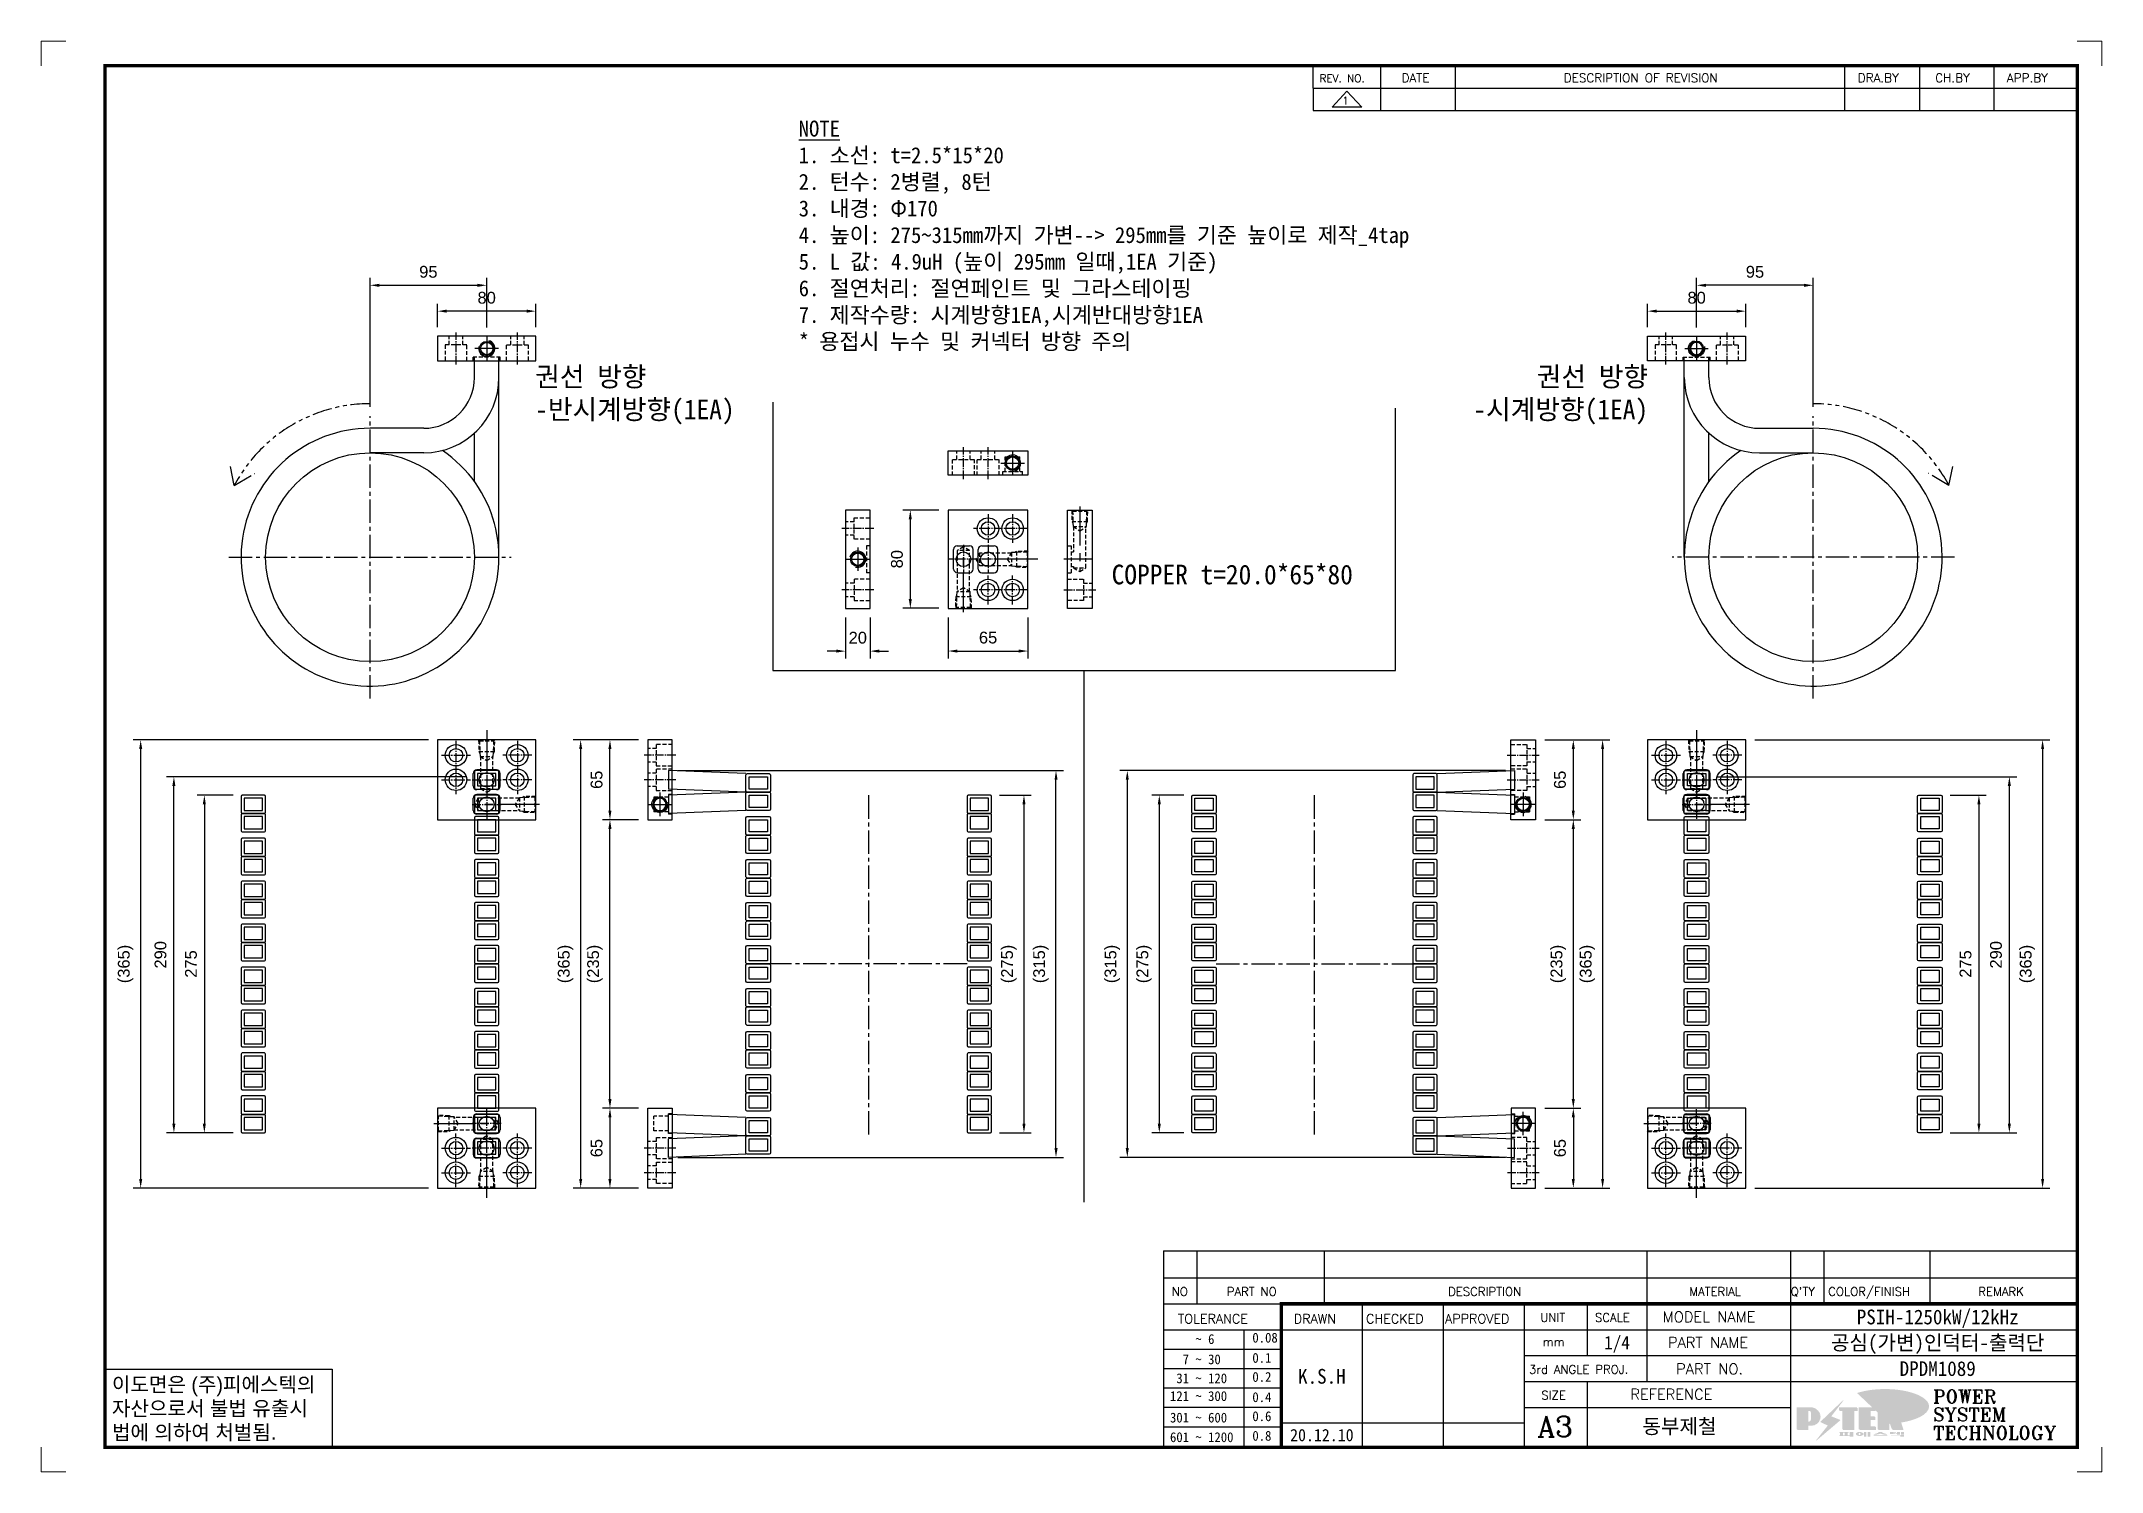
# Model space of a CAD drawing. Header units: inches. Extents: x 1896 to 3574, y -9 to 1157.
import ezdxf
from ezdxf.enums import TextEntityAlignment as Align

# ---------------------------------------------------------------- set-up
doc = ezdxf.new("R2010")
doc.units = ezdxf.units.IN
doc.header["$MEASUREMENT"] = 0
for name, pattern in [('CENTER', [50.8, 31.75, -6.35, 6.35, -6.35]), ('CENTER1', [10, 7, -1, 1, -1]), ('CENTER2', [28.575, 19.05, -3.175, 3.175, -3.175]), ('HIDDEN2', [4.7625, 3.175, -1.5875]), ('PHANTOM2', [31.75, 15.875, -3.175, 3.175, -3.175, 3.175, -3.175])]:
    doc.linetypes.add(name, pattern=pattern)
for name, color, linetype in [('CENTER', 1, 'CENTER'), ('FORMAT-1', 7, 'Continuous'), ('LINE', 7, 'Continuous'), ('THIN', 3, 'Continuous')]:
    doc.layers.add(name, color=color, linetype=linetype)
doc.styles.add('h1', font='')
doc.styles.add('HAN', font='')
doc.styles.add('RC', font='ROMANC.SHX')
doc.styles.add('ROMANT', font='romant__.ttf')
doc.styles.add('RT', font='ROMANT.SHX', dxfattribs={"oblique": 15})
doc.styles.get("Standard").update_dxf_attribs({"font": 'arial.ttf'})
doc.styles.get('h1').set_extended_font_data('New Gulim')
doc.styles.get('HAN').set_extended_font_data('GulimChe')
doc.dimstyles.new('PS-3', dxfattribs={"dimscale": 3, "dimtxt": 3.2, "dimasz": 2.5, "dimexe": 2, "dimexo": 2.5, "dimgap": 2, "dimtad": 1, "dimtoh": 1, "dimrnd": 0.05, "dimzin": 12, "dimdsep": 46, "dimtxsty": 'Standard', "dimcen": 0, "dimclrt": 2, "dimazin": 3, "dimtfac": 1, "dimtofl": 0, "dimtmove": 0, "dimatfit": 3, "dimfxl": 0, "dimtolj": 1, "dimtzin": 0, "dimarcsym": 0})

msp = doc.modelspace()

# ---------------------------------------------------------------- texts
at = {"color": 2, "attachment_point": 1, "style": 'HAN'}
for s, insert, char_height, width in [('{\\L\\C1;NOTE\\P\\l1. 소선: t=2.5*15*20\\P2. 턴수: 2병렬, 8턴\\P3. 내경: Φ170\\P4. 높이: 275~315mm까지 가변--> 295mm를 기준 높이로 제작_4tap\\P5. L 값: 4.9uH (높이 295mm 일때,1EA 기준)\\P6. 절연처리: 절연페인트 및 그라스테이핑\\P7. 제작수량: 시계방향1EA,시계반대방향1EA\\P* 용접시 누수 및 커넥터 방향 주의}', (2513.192, 1091.902), 13, 535.13773), ('COPPER t=20.0*65*80', (2768.012, 730.242), 16, 294.5896)]:
    msp.add_mtext(s, dxfattribs=dict(at, insert=insert, char_height=char_height, width=width))
at = {"color": 1, "char_height": 16, "width": 294.5896, "style": 'HAN'}
for s, insert, attachment_point in [('권선 방향\\P-반시계방향(1EA)', (2298.572, 891.363), 1), ('권선 방향\\P-시계방향(1EA)', (3204.885, 891.363), 3)]:
    msp.add_mtext(s, dxfattribs=dict(at, insert=insert, attachment_point=attachment_point))

# ---------------------------------------------------------------- blocks, each defined once
blk = doc.blocks.new('no3')
at = {"color": 180}
for p, q in [((0, 5.5), (0, 0)), ((0, 5.5), (186, 5.5)), ((6.79, 5.5), (6.79, 0)), ((32.74, 0.11), (32.74, 5.5)), ((98.4, 5.5), (98.4, 0)), ((127.61, 5.5), (127.61, 0)), ((134.43, 5.5), (134.43, 0)), ((155.98, 5.5), (155.98, 0))]:
    blk.add_line(p, q, dxfattribs=at)
at = {"color": 2, "style": 'HAN'}
for tag, p in [('PART-NO', (19.76, 2.75)), ('MATERIAL', (111.38, 2.75)), ("Q'TY", (131.02, 2.75)), ('COLOR/FINISH', (145.2, 2.75)), ('REMARK', (170.76, 2.75))]:
    blk.add_attdef(tag, text='', height=2.9, dxfattribs=at).set_placement(p, align=Align.MIDDLE_CENTER)
blk.add_attdef('DESCRIPTION', text='', height=2.9, dxfattribs=at).set_placement((34.51, 2.75), align=Align.MIDDLE_LEFT)
at = {"color": 2, "style": 'RT', "oblique": 15}
blk.add_attdef('NO', text='', height=1.74, dxfattribs=at).set_placement((3.38, 2.51), align=Align.MIDDLE_CENTER)
blk = doc.blocks.new('re3')
at = {"color": 180}
for p, q in [((0, 0), (0, -4.55)), ((6.87, -0.64), (3.86, -3.91)), ((9.88, -3.91), (3.86, -3.91)), ((6.87, -0.64), (9.88, -3.91)), ((13.74, -4.55), (13.74, 0)), ((28.97, -4.55), (28.97, 0)), ((108.25, -4.55), (108.25, 0)), ((123.49, -4.55), (123.49, 0)), ((138.64, -4.55), (138.64, 0)), ((0, -4.55), (155.53, -4.55))]:
    blk.add_line(p, q, dxfattribs=at)
at = {"color": 2, "style": 'RC', "oblique": 15}
blk.add_attdef('REV.NO', text='', height=1.56, dxfattribs=at).set_placement((6.59, -2.56), align=Align.MIDDLE_CENTER)
blk.add_attdef('-1', text='', height=1.56, dxfattribs=at).set_placement((9.37, -1.66), align=Align.MIDDLE_LEFT)
at = {"color": 2, "style": 'HAN'}
for tag, p in [('REV.-DATE', (21.36, -2.28)), ('DRA.BY', (115.87, -2.28)), ('CH.BY', (131.07, -2.28)), ('APP.BY', (147.09, -2.28))]:
    blk.add_attdef(tag, text='', height=2.5, dxfattribs=at).set_placement(p, align=Align.MIDDLE_CENTER)
blk.add_attdef('DESCRIPTION-OF-REVISION', text='', height=2.5, dxfattribs=at).set_placement((31.61, -2.28), align=Align.MIDDLE_LEFT)
blk = doc.blocks.new('t3')
for p, q in [((0, 15.88), (46.25, 15.88)), ((0, 15.88), (0, 0)), ((46.25, 15.88), (46.25, 0)), ((0, 0), (46.25, 0))]:
    blk.add_line(p, q)
at = {"color": 1, "style": 'h1'}
for s, p in [('이도면은 (주)피에스텍의', (1.4, 11.29)), ('자산으로서 불법 유출시', (1.4, 6.41)), ('법에 의하여 처벌됨.', (1.4, 1.52))]:
    blk.add_text(s, height=3, dxfattribs=at).set_placement(p)
blk = doc.blocks.new('new LOGO')
at = {"layer": 'LINE'}
h = blk.add_hatch(color=1, dxfattribs=at)
h.paths.add_polyline_path([(41.5, 16.4), (54.3, 16.4, 1), (54.3, 82.9), (0, 82.9), (0, -0.1), (41.5, -0.1)])
h.paths.add_polyline_path([(41.5, 27.9), (41.5, 71.9), (43.6, 71.9, -0.414214), (54.6, 60.9), (54.6, 38.9, -0.414214), (43.6, 27.9)], flags=16)
h.paths.add_polyline_path([(214.7, 71.9), (227.5, 71.9), (227.5, 82.9), (159.7, 82.9), (159.7, 71.9), (172.5, 71.9), (172.5, -0.1), (214.7, -0.1)])
h.paths.add_polyline_path([(276, 37.4), (294.8, 37.4), (294.8, 49.1), (276, 49.1), (276, 71.9), (294.8, 71.9), (294.8, 82.9), (234.5, 82.9), (234.5, -0.1), (297, -0.1), (297, 10.9), (276, 10.9)])
h.paths.add_polyline_path([(347.2, 35.2), (359.7, -0.1), (400.5, -0.1), (379.6, 66.8), (399.7, 82.9), (380.6, 82.9), (347.2, 61.6), (347.2, 82.9), (305.5, 82.9), (305.5, -0.1), (347.2, -0.1)])
h = blk.add_hatch(color=250, dxfattribs=at)
h.paths.add_polyline_path([(44.5, 69.4), (46.6, 69.4, -0.129793), (52, 68, 0.221832), (43.6, 71.9), (41.5, 71.9), (41.5, 27.9), (43.6, 27.9, 0.02048), (44.5, 28)], flags=17)
h.paths.add_polyline_path([(44.5, 13.9), (57.3, 13.9, 0.72362), (77.1, 73.9, -0.679777), (54.3, 16.4), (41.5, 16.4), (41.5, -0.1), (3, -0.1), (3, -2.6), (44.5, -2.6)])
h.paths.add_polyline_path([(117.9, 14.2), (71.5, -44.4), (77.1, -39.6), (120.8, 15.6), (92, 28.9), (173.3, 106), (177.5, 111.4), (89.1, 27.6)])
h.paths.add_polyline_path([(162.7, 71.9), (162.7, 69.4), (172.5, 69.4), (172.5, 71.9)], flags=17)
h.paths.add_polyline_path([(217.7, 69.4), (230.5, 69.4), (230.5, 80.4), (227.5, 80.4), (227.5, 71.9), (214.7, 71.9), (214.7, -0.1), (175.5, -0.1), (175.5, -2.6), (217.7, -2.6)])
h.paths.add_polyline_path([(297.8, 46.6), (294.8, 46.6), (294.8, 37.4), (276, 37.4), (276, 10.9), (279, 10.9), (279, 34.9), (297.8, 34.9)])
h.paths.add_polyline_path([(300, 8.4), (297, 8.4), (297, -0.1), (237.5, -0.1), (237.5, -2.6), (300, -2.6)])
h.paths.add_polyline_path([(297.8, 80.4), (294.8, 80.4), (294.8, 71.9), (276, 71.9), (276, 49.1), (279, 49.1), (279, 69.4), (297.8, 69.4)])
h.paths.add_polyline_path([(350.2, 80.4), (347.2, 80.4), (347.2, 61.6), (350.2, 63.5)])
h.paths.add_polyline_path([(350.2, 26.7), (347.2, 35.2), (347.2, -0.1), (308.5, -0.1), (308.5, -2.6), (350.2, -2.6)])
h.paths.add_polyline_path([(402.7, 80.4), (396.5, 80.4), (379.6, 66.8), (400.5, -0.1), (361.8, -0.1), (362.7, -2.6), (403.5, -2.6), (382.6, 64.3)])
blk.add_hatch(color=5, dxfattribs=at).paths.add_polyline_path([(166.3, 35), (131, 49), (180.4, 112.7), (92, 28.9), (120.8, 15.6), (74.4, -43)])
h = blk.add_hatch(color=253, dxfattribs=at)
edge = h.paths.add_edge_path()
edge.add_ellipse((333.9, 86.4), major_axis=(-165.9, 0), ratio=0.39426, start_angle=111.51268, end_angle=334.46902)
edge.add_ellipse((314.1, 81.2), major_axis=(-153.7, 0), ratio=0.40699, start_angle=121.30662, end_angle=327.74369, ccw=False)
edge.add_line((394, 27.8), (394.7, 25.6))
h = blk.add_hatch(color=250, dxfattribs=at)
edge = h.paths.add_edge_path()
edge.add_ellipse((237.8, -17.6), major_axis=(-14.3, 0), ratio=0.526336, start_angle=192.2456, end_angle=269.07481)
edge.add_line((238.1, -10.1), (237.6, -10.1))
edge.add_ellipse((237.8, -17.6), major_axis=(-14.3, 0), ratio=0.526336, start_angle=270.92519, end_angle=449.07481)
edge.add_line((237.6, -25.1), (238.1, -25.1))
edge.add_ellipse((237.8, -17.6), major_axis=(-14.3, 0), ratio=0.526336, start_angle=450.92519, end_angle=527.7544)
edge.add_line((251.7, -19.2), (254.1, -19.2))
edge.add_line((254.1, -19.2), (254.1, -27.1))
edge.add_line((254.1, -27.1), (263.1, -27.1))
edge.add_line((263.1, -27.1), (263.1, -10.1))
edge.add_line((263.1, -10.1), (254.1, -10.1))
edge.add_line((254.1, -10.1), (254.1, -16))
edge.add_line((254.1, -16), (251.7, -16))
h.paths.add_polyline_path([(241, -16.4), (241, -18.7, -1), (234.4, -18.7), (234.4, -16.4, -1)], flags=16)
h.paths.add_polyline_path([(278.2, -10.1), (268.1, -10.1), (268.1, -27.1), (278.2, -27.1)])
h.paths.add_polyline_path([(310.3, -10.1), (310.3, -11.1, -0.157169), (289.3, -17.5), (294, -19.9, 0.128407), (316.3, -15.9, 0.128407), (338.6, -19.9), (343.3, -17.5, -0.157169), (322.2, -11.1), (322.2, -10.1)])
h.paths.add_polyline_path([(342.1, -25.1), (342.1, -22.3), (290.4, -22.3), (290.4, -25.1)])
h.paths.add_polyline_path([(352, -10.1), (352, -16.2, 0.414214), (354, -18.2), (378.7, -18.2), (378.7, -19.6), (390.2, -19.6), (390.2, -10.1), (378.7, -10.1), (378.7, -13.6), (374.7, -13.6), (374.7, -15.1), (378.7, -15.1), (378.7, -16.2), (364.7, -16.2), (364.7, -15.1), (371.2, -15.1), (371.2, -13.6), (364.7, -13.6), (364.7, -12.6), (374.7, -12.6), (374.7, -10.1)])
h.paths.add_polyline_path([(393.8, -10.1), (393.8, -19.6), (405, -19.6), (405, -10.1)])
h.paths.add_polyline_path([(405, -27.1), (405, -20.9), (356.8, -20.9), (356.8, -23), (391.8, -23), (391.8, -27.1)])
h.paths.add_polyline_path([(200.4, -10.1), (200.4, -22.3), (193.2, -22.3), (193.2, -12.6), (196.6, -12.6), (196.6, -10.1), (161, -10.1), (161, -12.6), (164.5, -12.6), (164.5, -22.3), (161, -22.3), (161, -25.1), (200.4, -25.1), (200.4, -27.1), (213.9, -27.1), (213.9, -10.1)])
h.paths.add_polyline_path([(182, -12.6), (175.6, -12.6), (175.6, -22.3), (182, -22.3)], flags=17)
blk = doc.blocks.new('format-3')
at = {"color": 3, "lineweight": 9}
for p, q in [((0, 286.3), (0, 291.3)), ((5, 291.3), (0, 291.3)), ((414.5, 291.3), (419.5, 291.3)), ((419.5, 286.3), (419.5, 291.3)), ((0, 5), (0, 0)), ((419.5, 5), (419.5, 0)), ((5, 0), (0, 0)), ((414.5, 0), (419.5, 0))]:
    blk.add_line(p, q, dxfattribs=at)
at = {"color": 180}
for p, q in [((258.97, 281.75), (258.97, 286.3)), ((272.71, 281.75), (272.71, 286.3)), ((287.94, 281.75), (287.94, 286.3)), ((367.22, 281.75), (367.22, 286.3)), ((382.45, 281.75), (382.45, 286.3)), ((397.61, 281.75), (397.61, 286.3)), ((258.97, 281.75), (414.5, 281.75)), ((228.5, 39.49), (228.5, 5)), ((228.5, 39.49), (414.5, 39.49)), ((235.29, 39.49), (235.29, 34.21)), ((261.24, 34.21), (261.24, 39.49)), ((326.9, 39.49), (326.9, 34.21)), ((356.11, 39.49), (356.11, 34.21)), ((362.93, 39.49), (362.93, 34.21)), ((384.48, 39.49), (384.48, 34.21)), ((228.5, 34.21), (252.48, 34.21)), ((268.96, 5), (268.96, 34.21)), ((285.45, 5), (285.45, 34.21)), ((301.94, 5), (301.94, 34.21)), ((314.72, 34.21), (314.72, 23.65)), ((326.9, 34.21), (326.9, 18.37)), ((356.11, 34.21), (356.11, 5)), ((228.5, 28.93), (252.48, 28.93)), ((244.89, 5.23), (244.89, 28.93)), ((252.48, 28.93), (414.5, 28.93)), ((228.5, 24.98), (252.48, 24.98)), ((228.5, 21.03), (252.48, 21.03)), ((301.94, 23.65), (414.5, 23.65)), ((228.5, 17.08), (252.48, 17.08)), ((301.94, 18.37), (414.5, 18.37)), ((314.72, 18.37), (314.72, 5)), ((228.5, 13.13), (252.48, 13.13)), ((301.94, 13.09), (356.11, 13.09)), ((228.5, 9.18), (252.48, 9.18)), ((252.48, 9.95), (301.94, 9.95))]:
    blk.add_line(p, q, dxfattribs=at)
at = {"const_width": 0.7}
blk.add_lwpolyline([(252.48, 5), (252.48, 34.21), (414.5, 34.21)], dxfattribs=at)
at = {"layer": 'FORMAT-1', "const_width": 0.7}
blk.add_lwpolyline([(13, 5), (13, 286.3), (414.5, 286.3), (414.5, 5)], close=True, dxfattribs=at)
blk.add_blockref('t3', (13, 5))
at = {"xscale": 0.05400000000000027, "yscale": 0.05400000000000027, "zscale": 0.05400000000000027}
blk.add_blockref('new LOGO', (357.35, 8.65), dxfattribs=at)
at = {"color": 2}
for s, height, style, p in [('REV. NO.', 1.56, 'RC', (260.23, 282.95)), ('DATE', 1.788, 'RC', (276.95, 282.94)), ('DESCRIPTION OF REVISION', 1.7875, 'RC', (309.98, 282.94)), ('DRA.BY', 1.788, 'RC', (369.83, 282.94)), ('CH.BY', 1.788, 'RC', (385.59, 282.94)), ('APP.BY', 1.788, 'RC', (400.18, 282.94)), ('COLOR/FINISH', 1.7424, 'RC', (363.8, 35.83)), ('NO', 1.742, 'RC', (230.16, 35.83)), ('PART NO', 1.742, 'RC', (241.36, 35.83)), ('DESCRIPTION', 1.7424, 'RC', (286.43, 35.83)), ('MATERIAL', 1.742, 'RC', (335.52, 35.83)), ("Q'TY", 1.742, 'RC', (356.17, 35.83)), ('REMARK', 1.742, 'RC', (394.37, 35.83)), (' TOLERANCE', 1.9, 'RC', (230.11, 30.22)), ('DRAWN', 1.9, 'RC', (255, 30.22)), ('CHECKED', 1.9, 'RC', (269.71, 30.22)), ('APPROVED', 1.9, 'RC', (285.8, 30.22)), ('UNIT', 1.742, 'RC', (305.19, 30.55)), ('SCALE', 1.742, 'RC', (316.32, 30.55)), ('MODEL NAME', 2.178, 'RC', (330.12, 30.46)), ('    ~ 6', 2, 'HAN', (229.8, 26.03)), ('0.08', 2, 'HAN', (246.57, 26.31)), ('mm', 1.742, 'RC', (305.67, 25.56)), ('PART NAME', 2.178, 'RC', (331.17, 25.24)), ('  7 ~ 30', 2, 'HAN', (229.8, 21.91)), ('0.1', 2, 'HAN', (246.57, 22.2)), ('3rd ANGLE PROJ.', 1.7424, 'RC', (302.87, 19.97)), ('PART NO.', 2.178, 'RC', (332.84, 19.85)), (' 31 ~ 120', 2, 'HAN', (229.8, 18.04)), ('0.2', 2, 'HAN', (246.57, 18.32)), ('REFERENCE', 2.178, 'RC', (323.52, 14.69)), ('121 ~ 300', 2, 'HAN', (229.8, 14.42)), ('0.4', 2, 'HAN', (246.57, 14.2)), ('SIZE', 1.742, 'RC', (305.39, 14.71)), ('301 ~ 600', 2, 'HAN', (229.8, 10.04)), ('0.6', 2, 'HAN', (246.57, 10.32)), ('601 ~ 1200', 2, 'HAN', (229.8, 6.05)), ('0.8', 2, 'HAN', (246.57, 6.33))]:
    blk.add_text(s, height=height, dxfattribs=dict(at, style=style)).set_placement(p)
at = {"style": 'ROMANT'}
for s, p in [('POWER', (385.15, 13.96)), ('SYSTEM', (385.15, 10.31)), ('TECHNOLOGY', (385.15, 6.56))]:
    blk.add_text(s, height=2.7, dxfattribs=at).set_placement(p)
at = {"color": 2, "lineweight": 25, "style": 'RC'}
blk.add_text('A3', height=4.182, dxfattribs=at).set_placement((304.61, 7.14))
at = {"style": 'HAN'}
for tag, height, p in [('MODEL-NAME', 3, (386.1, 31.53)), ('SCALE', 2.7, (320.81, 26.29)), ('PART-NAME', 3, (386.1, 26.29)), ('CH-BY', 3, (277.21, 19.44)), ('PART-NO', 3, (386.1, 21.01)), ('DRA-BY', 3, (260.72, 19.44)), ('APP-BY', 3, (293.7, 19.44)), ('DRA-DATE', 2.5, (260.72, 7.47)), ('CH-DATE', 2.5, (277.21, 7.47)), ('APP-DATE', 2.5, (293.7, 7.47)), ('관련업체', 3, (333.52, 9.26))]:
    blk.add_attdef(tag, text='', height=height, dxfattribs=at).set_placement(p, align=Align.MIDDLE_CENTER)
blk = doc.blocks.new('q233exwe4rtcdr')
at = {"color": 2, "linetype": 'HIDDEN2'}
for p, q in [((108201, -44277.2), (108194, -44277.2)), ((108201, -44288.2), (108194, -44288.2)), ((108214, -44296.7, 0), (108211, -44296.7, 0)), ((108211, -44296.7, 0), (108211, -44318.7, 0)), ((108201, -44327.2), (108194, -44327.2)), ((108214, -44318.7, 0), (108211, -44318.7, 0)), ((108201, -44338.2), (108194, -44338.2))]:
    blk.add_line(p, q, dxfattribs=at)
at = {"color": 3}
blk.add_lwpolyline([(108194, -44347.7), (108214, -44347.7), (108214, -44267.7), (108194, -44267.7)], close=True, dxfattribs=at)
at = {"color": 2, "linetype": 'HIDDEN2'}
for points in [[(108214, -44291.5), (108201, -44291.5), (108201, -44274), (108214, -44274)], [(108214, -44324), (108201, -44324), (108201, -44341.5), (108214, -44341.5)]]:
    blk.add_lwpolyline(points, dxfattribs=at)
blk.add_circle((108204, -44307.7), 5.85)
at = {"color": 3}
blk.add_circle((108204, -44307.7), 5, dxfattribs=at)
at = {"layer": 'CENTER', "linetype": 'CENTER1'}
for p, q in [((108217, -44282.7), (108191, -44282.7)), ((108217, -44332.7), (108191, -44332.7))]:
    blk.add_line(p, q, dxfattribs=at)
at = {"layer": 'CENTER'}
for p, q in [((108204, -44298.2), (108204, -44317.3)), ((108194.4, -44307.7), (108213.5, -44307.7))]:
    blk.add_line(p, q, dxfattribs=at)
at = {"layer": 'THIN'}
blk.add_arc((108204, -44307.7), 6.58, 255, 165, dxfattribs=at)
blk = doc.blocks.new('*D172')
at = {"color": 0, "lineweight": -2}
for p, q in [((3204.4, 923.8), (3204.4, 942.7)), ((3284.4, 923.8), (3284.4, 942.7)), ((3211.9, 936.7), (3276.9, 936.7))]:
    blk.add_line(p, q, dxfattribs=at)
at = {"color": 0}
for points in [[(3211.9, 938), (3211.9, 935.5), (3204.4, 936.7)], [(3276.9, 938), (3276.9, 935.5), (3284.4, 936.7)]]:
    blk.add_solid(points, dxfattribs=at)
at = {"layer": 'Defpoints', "color": 0}
for p in [(3284.4, 936.7), (3204.4, 916.3), (3284.4, 916.3)]:
    blk.add_point(p, dxfattribs=at)
at = {"color": 2, "insert": (3244.4, 947.6), "char_height": 9.6, "attachment_point": 5}
blk.add_mtext('\\A1;80', dxfattribs=at)
blk = doc.blocks.new('*D173')
at = {"color": 0, "lineweight": -2}
for p, q in [((3291.9, 587.5), (3532.1, 587.5)), ((3526.1, 580), (3526.1, 230)), ((3291.9, 222.5), (3532.1, 222.5))]:
    blk.add_line(p, q, dxfattribs=at)
at = {"color": 0}
for points in [[(3524.9, 580), (3527.4, 580), (3526.1, 587.5)], [(3524.9, 230), (3527.4, 230), (3526.1, 222.5)]]:
    blk.add_solid(points, dxfattribs=at)
at = {"layer": 'Defpoints', "color": 0}
for p in [(3284.4, 587.5, 0), (3284.4, 222.5, 0), (3526.1, 222.5)]:
    blk.add_point(p, dxfattribs=at)
at = {"color": 2, "insert": (3513.8, 405), "char_height": 9.6, "attachment_point": 5, "rotation": 90}
blk.add_mtext('\\A1;(365)', dxfattribs=at)
blk = doc.blocks.new('*D175')
at = {"color": 0, "lineweight": -2}
for p, q in [((3260.9, 557.5), (3505.1, 557.5)), ((3499.1, 275), (3499.1, 550)), ((3450.9, 267.5), (3505.1, 267.5))]:
    blk.add_line(p, q, dxfattribs=at)
at = {"color": 0}
for points in [[(3497.8, 550), (3500.3, 550), (3499.1, 557.5)], [(3497.8, 275), (3500.3, 275), (3499.1, 267.5)]]:
    blk.add_solid(points, dxfattribs=at)
at = {"layer": 'Defpoints', "color": 0}
for p in [(3253.4, 557.5, 0), (3499.1, 557.5), (3443.4, 267.5, 0)]:
    blk.add_point(p, dxfattribs=at)
at = {"color": 2, "insert": (3488.2, 412.5), "char_height": 9.6, "attachment_point": 5, "rotation": 90}
blk.add_mtext('\\A1;290', dxfattribs=at)
blk = doc.blocks.new('*D176')
at = {"color": 0, "lineweight": -2}
for p, q in [((3450.9, 542.5), (3480.3, 542.5)), ((3474.3, 535), (3474.3, 275)), ((3450.9, 267.5), (3480.3, 267.5))]:
    blk.add_line(p, q, dxfattribs=at)
at = {"color": 0}
for points in [[(3473, 535), (3475.5, 535), (3474.3, 542.5)], [(3473, 275), (3475.5, 275), (3474.3, 267.5)]]:
    blk.add_solid(points, dxfattribs=at)
at = {"layer": 'Defpoints', "color": 0}
for p in [(3443.4, 542.5, 0), (3443.4, 267.5, 0), (3474.3, 267.5)]:
    blk.add_point(p, dxfattribs=at)
at = {"color": 2, "insert": (3463.4, 405), "char_height": 9.6, "attachment_point": 5, "rotation": 90}
blk.add_mtext('\\A1;275', dxfattribs=at)
blk = doc.blocks.new('*D179')
at = {"color": 0, "lineweight": -2}
for p, q in [((3244.4, 923.4), (3244.4, 963.8)), ((3331.9, 957.8), (3251.9, 957.8)), ((3339.4, 858.8), (3339.4, 963.8))]:
    blk.add_line(p, q, dxfattribs=at)
at = {"color": 0}
for points in [[(3251.9, 959), (3251.9, 956.5), (3244.4, 957.8)], [(3331.9, 959), (3331.9, 956.5), (3339.4, 957.8)]]:
    blk.add_solid(points, dxfattribs=at)
at = {"layer": 'Defpoints', "color": 0}
for p in [(3244.4, 957.8), (3244.4, 915.9), (3339.4, 851.3)]:
    blk.add_point(p, dxfattribs=at)
at = {"color": 2, "insert": (3291.9, 968.7), "char_height": 9.6, "attachment_point": 5}
blk.add_mtext('\\A1;95', dxfattribs=at)
blk = doc.blocks.new('A$C676D6C1A')
at = {"color": 3}
for p, q in [((-8, -8), (-8, 8)), ((-5, 11), (5, 11)), ((8, -8), (8, 8)), ((12, -8), (12, 8)), ((15, 11), (25, 11)), ((28, -8), (28, 8)), ((-5, -11), (5, -11)), ((15, -11), (25, -11))]:
    blk.add_line(p, q, dxfattribs=at)
at = {"color": 2, "linetype": 'HIDDEN2'}
for p, q in [((5, 7), (-5, 7)), ((13, 5), (13, -5)), ((39.1, 5.4), (39.1, -5.4)), ((43.1, 6.3), (43.1, -6.3)), ((6.3, -30.6), (-6.3, -30.6)), ((5.4, -26.6), (-5.4, -26.6))]:
    blk.add_line(p, q, dxfattribs=at)
at = {"color": 3}
blk.add_lwpolyline([(-12.5, -40), (52.5, -40), (52.5, 40), (-12.5, 40)], close=True, dxfattribs=at)
at = {"color": 2, "linetype": 'HIDDEN2'}
for points in [[(5, -26.6), (5, 7), (0, 10), (-5, 7), (-5, -26.6)], [(39.1, 5), (13, 5), (10, 0), (13, -5), (39.1, -5)], [(51.8, 5.9), (39.1, 5.4), (35.7, 0), (39.1, -5.4), (51.8, -5.9)], [(52.5, 6.6), (43.1, 6.3), (41.8, 5.5)], [(52.5, 6.6), (51.8, 5.9), (51.8, -5.9), (52.5, -6.6)], [(41.8, -5.5), (43.1, -6.3), (52.5, -6.6)], [(-5.5, -29.3), (-6.3, -30.6), (-6.6, -40)], [(5.9, -39.3), (5.4, -26.6), (0, -23.2), (-5.4, -26.6), (-5.9, -39.3)], [(6.6, -40), (6.3, -30.6), (5.5, -29.3)], [(6.6, -40), (5.9, -39.3), (-5.9, -39.3), (-6.6, -40)]]:
    blk.add_lwpolyline(points, dxfattribs=at)
at = {"color": 3}
for centre, radius in [((20, 25), 8.75), ((40, 25), 8.75), ((20, 25), 5.5), ((40, 25), 5.5), ((0, 0), 6), ((20, 0), 6), ((20, -25), 8.75), ((40, -25), 8.75), ((20, -25), 5.5), ((40, -25), 5.5)]:
    blk.add_circle(centre, radius, dxfattribs=at)
for centre, start, end in [((-5, 8), 90, 180), ((5, 8), 0, 90), ((15, 8), 90, 180), ((25, 8), 0, 90), ((-5, -8), 180, 270), ((5, -8), 270, 0), ((15, -8), 180, 270), ((25, -8), 270, 0)]:
    blk.add_arc(centre, 3, start, end, dxfattribs=at)
at = {"layer": 'CENTER', "linetype": 'CENTER1'}
for p, q in [((20, 36.8), (20, 13.2)), ((40, 36.8), (40, 13.2)), ((31.7, 25), (8.2, 25)), ((51.7, 25), (28.2, 25)), ((11.8, 0), (-11.8, 0)), ((0, 11.8), (0, -11.8)), ((31.7, 0), (8.2, 0)), ((20, 11.8), (20, -11.8)), ((20, -36.8), (20, -13.2)), ((40, -36.8), (40, -13.2)), ((31.7, -25), (8.2, -25)), ((51.7, -25), (28.2, -25))]:
    blk.add_line(p, q, dxfattribs=at)
at = {"layer": 'CENTER'}
for p, q in [((0, -43), (0, 10)), ((60.5, 0), (10, 0))]:
    blk.add_line(p, q, dxfattribs=at)
blk = doc.blocks.new('*D188')
at = {"color": 0, "lineweight": -2}
for p, q in [((3120.7, 522.5), (3150, 522.5)), ((3144, 295), (3144, 515)), ((3120.7, 287.5), (3150, 287.5))]:
    blk.add_line(p, q, dxfattribs=at)
at = {"color": 0}
for points in [[(3142.7, 515), (3145.2, 515), (3144, 522.5)], [(3142.7, 295), (3145.2, 295), (3144, 287.5)]]:
    blk.add_solid(points, dxfattribs=at)
at = {"layer": 'Defpoints', "color": 0}
for p in [(3113.2, 522.5, 0), (3144, 522.5), (3113.2, 287.5, 0)]:
    blk.add_point(p, dxfattribs=at)
at = {"color": 2, "insert": (3131.7, 405), "char_height": 9.6, "attachment_point": 5, "rotation": 90}
blk.add_mtext('\\A1;(235)', dxfattribs=at)
blk = doc.blocks.new('*D189')
at = {"color": 0, "lineweight": -2}
for p, q in [((3120.7, 587.5), (3150, 587.5)), ((3144, 530), (3144, 580)), ((3120.7, 522.5), (3150, 522.5))]:
    blk.add_line(p, q, dxfattribs=at)
at = {"color": 0}
for points in [[(3142.7, 580), (3145.2, 580), (3144, 587.5)], [(3142.7, 530), (3145.2, 530), (3144, 522.5)]]:
    blk.add_solid(points, dxfattribs=at)
at = {"layer": 'Defpoints', "color": 0}
for p in [(3113.2, 587.5, 0), (3144, 587.5), (3113.2, 522.5, 0)]:
    blk.add_point(p, dxfattribs=at)
at = {"color": 2, "insert": (3133.1, 555), "char_height": 9.6, "attachment_point": 5, "rotation": 90}
blk.add_mtext('\\A1;65', dxfattribs=at)
blk = doc.blocks.new('*D190')
at = {"color": 0, "lineweight": -2}
for p, q in [((3120.7, 287.5), (3150, 287.5)), ((3144, 280), (3144, 230)), ((3120.7, 222.5), (3150, 222.5))]:
    blk.add_line(p, q, dxfattribs=at)
at = {"color": 0}
for points in [[(3142.7, 280), (3145.2, 280), (3144, 287.5)], [(3142.7, 230), (3145.2, 230), (3144, 222.5)]]:
    blk.add_solid(points, dxfattribs=at)
at = {"layer": 'Defpoints', "color": 0}
for p in [(3113.2, 287.5, 0), (3113.2, 222.5, 0), (3144, 222.5)]:
    blk.add_point(p, dxfattribs=at)
at = {"color": 2, "insert": (3133.1, 255), "char_height": 9.6, "attachment_point": 5, "rotation": 90}
blk.add_mtext('\\A1;65', dxfattribs=at)
blk = doc.blocks.new('*D191')
at = {"color": 0, "lineweight": -2}
for p, q in [((3120.7, 587.5), (3173.8, 587.5)), ((3167.8, 580), (3167.8, 230)), ((3120.7, 222.5), (3173.8, 222.5))]:
    blk.add_line(p, q, dxfattribs=at)
at = {"color": 0}
for points in [[(3166.6, 580), (3169.1, 580), (3167.8, 587.5)], [(3166.6, 230), (3169.1, 230), (3167.8, 222.5)]]:
    blk.add_solid(points, dxfattribs=at)
at = {"layer": 'Defpoints', "color": 0}
for p in [(3113.2, 587.5, 0), (3113.2, 222.5, 0), (3167.8, 222.5)]:
    blk.add_point(p, dxfattribs=at)
at = {"color": 2, "insert": (3155.5, 405), "char_height": 9.6, "attachment_point": 5, "rotation": 90}
blk.add_mtext('\\A1;(365)', dxfattribs=at)
blk = doc.blocks.new('qw3cwewrtd4s5re')
at = {"color": 2, "linetype": 'HIDDEN2'}
for p, q in [((108704.6, -43237.1), (108704.6, -43230.1)), ((108715.6, -43237.1), (108715.6, -43230.1)), ((108724.6, -43237.1), (108724.6, -43230.1)), ((108735.6, -43237.1), (108735.6, -43230.1)), ((108744.1, -43247.1, 0), (108744.1, -43235.1, 0)), ((108756.1, -43247.1, 0), (108756.1, -43235.1, 0)), ((108742.1, -43250.1), (108742.1, -43247.1)), ((108742.1, -43247.1), (108758.1, -43247.1)), ((108758.1, -43250.1), (108758.1, -43247.1))]:
    blk.add_line(p, q, dxfattribs=at)
at = {"color": 3}
blk.add_lwpolyline([(108762.6, -43230.1), (108762.6, -43250.1), (108697.6, -43250.1), (108697.6, -43230.1)], close=True, dxfattribs=at)
at = {"color": 2, "linetype": 'HIDDEN2'}
for points in [[(108701.3, -43250.1), (108701.3, -43237.1), (108718.8, -43237.1), (108718.8, -43250.1)], [(108721.3, -43250.1), (108721.3, -43237.1), (108738.8, -43237.1), (108738.8, -43250.1)], [(108744.1, -43235.1), (108756.1, -43235.1)]]:
    blk.add_lwpolyline(points, dxfattribs=at)
blk.add_circle((108750.1, -43240.1), 5.85)
at = {"color": 3}
blk.add_circle((108750.1, -43240.1), 5, dxfattribs=at)
at = {"layer": 'CENTER', "linetype": 'CENTER1'}
for p, q in [((108710.1, -43253.1), (108710.1, -43227.1)), ((108730.1, -43253.1), (108730.1, -43227.1))]:
    blk.add_line(p, q, dxfattribs=at)
at = {"layer": 'CENTER'}
for p, q in [((108740.5, -43240.1), (108759.7, -43240.1)), ((108750.1, -43230.6), (108750.1, -43249.7))]:
    blk.add_line(p, q, dxfattribs=at)
at = {"layer": 'THIN'}
blk.add_arc((108750.1, -43240.1), 6.58, 255, 165, dxfattribs=at)
blk = doc.blocks.new('*D192')
at = {"color": 0, "lineweight": -2}
for p, q in [((2826.7, 542.5), (2800.8, 542.5)), ((2806.8, 535), (2806.8, 275)), ((2826.7, 267.5), (2800.8, 267.5))]:
    blk.add_line(p, q, dxfattribs=at)
at = {"color": 0}
for points in [[(2805.6, 535), (2808.1, 535), (2806.8, 542.5)], [(2805.6, 275), (2808.1, 275), (2806.8, 267.5)]]:
    blk.add_solid(points, dxfattribs=at)
at = {"layer": 'Defpoints', "color": 0}
for p in [(2834.2, 542.5), (2806.8, 267.5), (2834.2, 267.5)]:
    blk.add_point(p, dxfattribs=at)
at = {"color": 2, "insert": (2794.5, 405), "char_height": 9.6, "attachment_point": 5, "rotation": 90}
blk.add_mtext('\\A1;(275)', dxfattribs=at)
blk = doc.blocks.new('*D194')
at = {"color": 0, "lineweight": -2}
for p, q in [((3088.7, 562.5), (2774.8, 562.5)), ((2780.8, 255), (2780.8, 555)), ((3088.7, 247.5), (2774.8, 247.5))]:
    blk.add_line(p, q, dxfattribs=at)
at = {"color": 0}
for points in [[(2779.5, 555), (2782, 555), (2780.8, 562.5)], [(2779.5, 255), (2782, 255), (2780.8, 247.5)]]:
    blk.add_solid(points, dxfattribs=at)
at = {"layer": 'Defpoints', "color": 0}
for p in [(2780.8, 562.5), (3096.2, 562.5, 0), (3096.2, 247.5, 0)]:
    blk.add_point(p, dxfattribs=at)
at = {"color": 2, "insert": (2768.5, 405), "char_height": 9.6, "attachment_point": 5, "rotation": 90}
blk.add_mtext('\\A1;(315)', dxfattribs=at)
blk = doc.blocks.new('*D200')
at = {"color": 0, "lineweight": -2}
for p, q in [((2219.1, 923.8), (2219.1, 942.7)), ((2299.1, 923.8), (2299.1, 942.7)), ((2291.6, 936.7), (2226.6, 936.7))]:
    blk.add_line(p, q, dxfattribs=at)
at = {"color": 0}
for points in [[(2226.6, 938), (2226.6, 935.5), (2219.1, 936.7)], [(2291.6, 938), (2291.6, 935.5), (2299.1, 936.7)]]:
    blk.add_solid(points, dxfattribs=at)
at = {"layer": 'Defpoints', "color": 0}
for p in [(2219.1, 936.7), (2219.1, 916.3), (2299.1, 916.3)]:
    blk.add_point(p, dxfattribs=at)
at = {"color": 2, "insert": (2259.1, 947.6), "char_height": 9.6, "attachment_point": 5}
blk.add_mtext('\\A1;80', dxfattribs=at)
blk = doc.blocks.new('*D201')
at = {"color": 0, "lineweight": -2}
for p, q in [((2211.6, 587.5), (1971.3, 587.5)), ((1977.3, 580), (1977.3, 230)), ((2211.6, 222.5), (1971.3, 222.5))]:
    blk.add_line(p, q, dxfattribs=at)
at = {"color": 0}
for points in [[(1976.1, 580), (1978.6, 580), (1977.3, 587.5)], [(1976.1, 230), (1978.6, 230), (1977.3, 222.5)]]:
    blk.add_solid(points, dxfattribs=at)
at = {"layer": 'Defpoints', "color": 0}
for p in [(2219.1, 587.5, 0), (1977.3, 222.5), (2219.1, 222.5, 0)]:
    blk.add_point(p, dxfattribs=at)
at = {"color": 2, "insert": (1965, 405), "char_height": 9.6, "attachment_point": 5, "rotation": 90}
blk.add_mtext('\\A1;(365)', dxfattribs=at)
blk = doc.blocks.new('*D202')
at = {"color": 0, "lineweight": -2}
for p, q in [((2242.6, 557.5), (1998.4, 557.5)), ((2004.4, 275), (2004.4, 550)), ((2052.6, 267.5), (1998.4, 267.5))]:
    blk.add_line(p, q, dxfattribs=at)
at = {"color": 0}
for points in [[(2003.1, 550), (2005.6, 550), (2004.4, 557.5)], [(2003.1, 275), (2005.6, 275), (2004.4, 267.5)]]:
    blk.add_solid(points, dxfattribs=at)
at = {"layer": 'Defpoints', "color": 0}
for p in [(2004.4, 557.5), (2250.1, 557.5, 0), (2060.1, 267.5, 0)]:
    blk.add_point(p, dxfattribs=at)
at = {"color": 2, "insert": (1993.5, 412.5), "char_height": 9.6, "attachment_point": 5, "rotation": 90}
blk.add_mtext('\\A1;290', dxfattribs=at)
blk = doc.blocks.new('*D203')
at = {"color": 0, "lineweight": -2}
for p, q in [((2052.6, 542.5), (2023.2, 542.5)), ((2029.2, 535), (2029.2, 275)), ((2052.6, 267.5), (2023.2, 267.5))]:
    blk.add_line(p, q, dxfattribs=at)
at = {"color": 0}
for points in [[(2027.9, 535), (2030.4, 535), (2029.2, 542.5)], [(2027.9, 275), (2030.4, 275), (2029.2, 267.5)]]:
    blk.add_solid(points, dxfattribs=at)
at = {"layer": 'Defpoints', "color": 0}
for p in [(2060.1, 542.5, 0), (2029.2, 267.5), (2060.1, 267.5, 0)]:
    blk.add_point(p, dxfattribs=at)
at = {"color": 2, "insert": (2018.3, 405), "char_height": 9.6, "attachment_point": 5, "rotation": 90}
blk.add_mtext('\\A1;275', dxfattribs=at)
blk = doc.blocks.new('*D205')
at = {"color": 0, "lineweight": -2}
for p, q in [((2164.1, 858.8), (2164.1, 963.8)), ((2171.6, 957.8), (2251.6, 957.8)), ((2259.1, 923.4), (2259.1, 963.8))]:
    blk.add_line(p, q, dxfattribs=at)
at = {"color": 0}
for points in [[(2171.6, 959), (2171.6, 956.5), (2164.1, 957.8)], [(2251.6, 959), (2251.6, 956.5), (2259.1, 957.8)]]:
    blk.add_solid(points, dxfattribs=at)
at = {"layer": 'Defpoints', "color": 0}
for p in [(2259.1, 957.8), (2259.1, 915.9), (2164.1, 851.3)]:
    blk.add_point(p, dxfattribs=at)
at = {"color": 2, "insert": (2211.6, 968.7), "char_height": 9.6, "attachment_point": 5}
blk.add_mtext('\\A1;95', dxfattribs=at)
blk = doc.blocks.new('*D195')
at = {"color": 0, "lineweight": -2}
for p, q in [((2382.7, 522.5), (2353.5, 522.5)), ((2359.5, 295), (2359.5, 515)), ((2382.7, 287.5), (2353.5, 287.5))]:
    blk.add_line(p, q, dxfattribs=at)
at = {"color": 0}
for points in [[(2358.2, 515), (2360.7, 515), (2359.5, 522.5)], [(2358.2, 295), (2360.7, 295), (2359.5, 287.5)]]:
    blk.add_solid(points, dxfattribs=at)
at = {"layer": 'Defpoints', "color": 0}
for p in [(2359.5, 522.5), (2390.2, 522.5, 0), (2390.2, 287.5, 0)]:
    blk.add_point(p, dxfattribs=at)
at = {"color": 2, "insert": (2347.2, 405), "char_height": 9.6, "attachment_point": 5, "rotation": 90}
blk.add_mtext('\\A1;(235)', dxfattribs=at)
blk = doc.blocks.new('*D196')
at = {"color": 0, "lineweight": -2}
for p, q in [((2382.7, 587.5), (2353.5, 587.5)), ((2359.5, 530), (2359.5, 580)), ((2382.7, 522.5), (2353.5, 522.5))]:
    blk.add_line(p, q, dxfattribs=at)
at = {"color": 0}
for points in [[(2358.2, 580), (2360.7, 580), (2359.5, 587.5)], [(2358.2, 530), (2360.7, 530), (2359.5, 522.5)]]:
    blk.add_solid(points, dxfattribs=at)
at = {"layer": 'Defpoints', "color": 0}
for p in [(2359.5, 587.5), (2390.2, 587.5, 0), (2390.2, 522.5, 0)]:
    blk.add_point(p, dxfattribs=at)
at = {"color": 2, "insert": (2348.6, 555), "char_height": 9.6, "attachment_point": 5, "rotation": 90}
blk.add_mtext('\\A1;65', dxfattribs=at)
blk = doc.blocks.new('*D197')
at = {"color": 0, "lineweight": -2}
for p, q in [((2382.7, 287.5), (2353.5, 287.5)), ((2359.5, 280), (2359.5, 230)), ((2382.7, 222.5), (2353.5, 222.5))]:
    blk.add_line(p, q, dxfattribs=at)
at = {"color": 0}
for points in [[(2358.2, 280), (2360.7, 280), (2359.5, 287.5)], [(2358.2, 230), (2360.7, 230), (2359.5, 222.5)]]:
    blk.add_solid(points, dxfattribs=at)
at = {"layer": 'Defpoints', "color": 0}
for p in [(2390.2, 287.5, 0), (2359.5, 222.5), (2390.2, 222.5, 0)]:
    blk.add_point(p, dxfattribs=at)
at = {"color": 2, "insert": (2348.6, 255), "char_height": 9.6, "attachment_point": 5, "rotation": 90}
blk.add_mtext('\\A1;65', dxfattribs=at)
blk = doc.blocks.new('*D198')
at = {"color": 0, "lineweight": -2}
for p, q in [((2382.7, 587.5), (2329.6, 587.5)), ((2335.6, 580), (2335.6, 230)), ((2382.7, 222.5), (2329.6, 222.5))]:
    blk.add_line(p, q, dxfattribs=at)
at = {"color": 0}
for points in [[(2334.4, 580), (2336.9, 580), (2335.6, 587.5)], [(2334.4, 230), (2336.9, 230), (2335.6, 222.5)]]:
    blk.add_solid(points, dxfattribs=at)
at = {"layer": 'Defpoints', "color": 0}
for p in [(2390.2, 587.5, 0), (2335.6, 222.5), (2390.2, 222.5, 0)]:
    blk.add_point(p, dxfattribs=at)
at = {"color": 2, "insert": (2323.3, 405), "char_height": 9.6, "attachment_point": 5, "rotation": 90}
blk.add_mtext('\\A1;(365)', dxfattribs=at)
blk = doc.blocks.new('*D199')
at = {"color": 0, "lineweight": -2}
for p, q in [((2676.7, 542.5), (2702.6, 542.5)), ((2696.6, 535), (2696.6, 275)), ((2676.7, 267.5), (2702.6, 267.5))]:
    blk.add_line(p, q, dxfattribs=at)
at = {"color": 0}
for points in [[(2695.4, 535), (2697.9, 535), (2696.6, 542.5)], [(2695.4, 275), (2697.9, 275), (2696.6, 267.5)]]:
    blk.add_solid(points, dxfattribs=at)
at = {"layer": 'Defpoints', "color": 0}
for p in [(2669.2, 542.5), (2669.2, 267.5), (2696.6, 267.5)]:
    blk.add_point(p, dxfattribs=at)
at = {"color": 2, "insert": (2684.3, 405), "char_height": 9.6, "attachment_point": 5, "rotation": 90}
blk.add_mtext('\\A1;(275)', dxfattribs=at)
blk = doc.blocks.new('*D204')
at = {"color": 0, "lineweight": -2}
for p, q in [((2414.7, 562.5), (2728.7, 562.5)), ((2722.7, 255), (2722.7, 555)), ((2414.7, 247.5), (2728.7, 247.5))]:
    blk.add_line(p, q, dxfattribs=at)
at = {"color": 0}
for points in [[(2721.5, 555), (2724, 555), (2722.7, 562.5)], [(2721.5, 255), (2724, 255), (2722.7, 247.5)]]:
    blk.add_solid(points, dxfattribs=at)
at = {"layer": 'Defpoints', "color": 0}
for p in [(2407.2, 562.5, 0), (2722.7, 562.5), (2407.2, 247.5, 0)]:
    blk.add_point(p, dxfattribs=at)
at = {"color": 2, "insert": (2710.4, 405), "char_height": 9.6, "attachment_point": 5, "rotation": 90}
blk.add_mtext('\\A1;(315)', dxfattribs=at)
blk = doc.blocks.new('*D206')
at = {"color": 0, "lineweight": -2}
for p, q in [((2634.9, 687.2), (2634.9, 653.9)), ((2699.9, 687.2), (2699.9, 653.9)), ((2642.4, 659.9), (2692.4, 659.9))]:
    blk.add_line(p, q, dxfattribs=at)
at = {"color": 0}
for points in [[(2642.4, 661.1), (2642.4, 658.6), (2634.9, 659.9)], [(2692.4, 661.1), (2692.4, 658.6), (2699.9, 659.9)]]:
    blk.add_solid(points, dxfattribs=at)
at = {"layer": 'Defpoints', "color": 0}
for p in [(2634.9, 694.7), (2699.9, 694.7), (2699.9, 659.9)]:
    blk.add_point(p, dxfattribs=at)
at = {"color": 2, "insert": (2667.4, 670.8), "char_height": 9.6, "attachment_point": 5}
blk.add_mtext('\\A1;65', dxfattribs=at)
blk = doc.blocks.new('*D207')
at = {"color": 0, "lineweight": -2}
for p, q in [((2627.4, 774.7), (2598.1, 774.7)), ((2604.1, 702.2), (2604.1, 767.2)), ((2627.4, 694.7), (2598.1, 694.7))]:
    blk.add_line(p, q, dxfattribs=at)
at = {"color": 0}
for points in [[(2602.8, 767.2), (2605.3, 767.2), (2604.1, 774.7)], [(2602.8, 702.2), (2605.3, 702.2), (2604.1, 694.7)]]:
    blk.add_solid(points, dxfattribs=at)
at = {"layer": 'Defpoints', "color": 0}
for p in [(2604.1, 774.7), (2634.9, 774.7), (2634.9, 694.7)]:
    blk.add_point(p, dxfattribs=at)
at = {"color": 2, "insert": (2593.2, 734.7), "char_height": 9.6, "attachment_point": 5, "rotation": 90}
blk.add_mtext('\\A1;80', dxfattribs=at)
blk = doc.blocks.new('*D208')
at = {"color": 0, "lineweight": -2}
for p, q in [((2551.3, 687.2), (2551.3, 653.8)), ((2571.3, 687.2), (2571.3, 653.8)), ((2543.8, 659.8), (2536.3, 659.8)), ((2578.8, 659.8), (2586.3, 659.8))]:
    blk.add_line(p, q, dxfattribs=at)
at = {"color": 0}
for points in [[(2543.8, 661.1), (2543.8, 658.6), (2551.3, 659.8)], [(2578.8, 661.1), (2578.8, 658.6), (2571.3, 659.8)]]:
    blk.add_solid(points, dxfattribs=at)
at = {"layer": 'Defpoints', "color": 0}
for p in [(2551.3, 694.7), (2571.3, 694.7), (2571.3, 659.8)]:
    blk.add_point(p, dxfattribs=at)
at = {"color": 2, "insert": (2561.3, 670.7), "char_height": 9.6, "attachment_point": 5}
blk.add_mtext('\\A1;20', dxfattribs=at)
blk = doc.blocks.new('A$C65BA7505')
at = {"color": 2, "linetype": 'HIDDEN2'}
for p, q in [((-58, 65.5), (-58, 72.5)), ((-47, 65.5), (-47, 72.5)), ((-38, 65.5), (-38, 72.5)), ((-27, 65.5), (-27, 72.5)), ((-18.5, 55.5, 0), (-18.5, 67.5, 0)), ((-6.5, 55.5, 0), (-6.5, 67.5, 0)), ((-20.5, 52.5), (-20.5, 55.5)), ((-20.5, 55.5), (-4.5, 55.5)), ((-4.5, 52.5), (-4.5, 55.5))]:
    blk.add_line(p, q, dxfattribs=at)
at = {"color": 3}
blk.add_lwpolyline([(0, 72.5), (0, 52.5), (-65, 52.5), (-65, 72.5)], close=True, dxfattribs=at)
at = {"color": 2, "linetype": 'HIDDEN2'}
for points in [[(-18.5, 67.5), (-6.5, 67.5)], [(-61.3, 52.5), (-61.3, 65.5), (-43.8, 65.5), (-43.8, 52.5)], [(-41.3, 52.5), (-41.3, 65.5), (-23.8, 65.5), (-23.8, 52.5)]]:
    blk.add_lwpolyline(points, dxfattribs=at)
blk.add_circle((-12.5, 62.5), 5.85)
at = {"color": 3}
blk.add_circle((-12.5, 62.5), 5, dxfattribs=at)
at = {"layer": 'CENTER', "linetype": 'CENTER1'}
for p, q in [((-52.5, 49.5), (-52.5, 75.5)), ((-32.5, 49.5), (-32.5, 75.5))]:
    blk.add_line(p, q, dxfattribs=at)
at = {"layer": 'CENTER'}
for p, q in [((-12.5, 72.1), (-12.5, 53)), ((-22.1, 62.5), (-2.9, 62.5))]:
    blk.add_line(p, q, dxfattribs=at)
at = {"layer": 'THIN'}
blk.add_arc((-12.5, 62.5), 6.58, 255, 165, dxfattribs=at)
blk = doc.blocks.new('A$C21531F10')
at = {"color": 2, "linetype": 'HIDDEN2'}
for p, q in [((-3, 58.5, 0), (-15, 58.5, 0)), ((-3, 44.5), (-3, 60.5)), ((0, 60.5), (-3, 60.5)), ((-13, 38), (-20, 38)), ((-3, 46.5, 0), (-15, 46.5, 0)), ((0, 44.5), (-3, 44.5)), ((-13, 27), (-20, 27)), ((-13, 18), (-20, 18)), ((-13, 7), (-20, 7))]:
    blk.add_line(p, q, dxfattribs=at)
at = {"color": 3}
blk.add_lwpolyline([(-20, 65), (0, 65), (0, 0), (-20, 0)], close=True, dxfattribs=at)
at = {"color": 2, "linetype": 'HIDDEN2'}
for points in [[(-15, 46.5), (-15, 58.5)], [(0, 23.8), (-13, 23.8), (-13, 41.2), (0, 41.2)], [(0, 3.8), (-13, 3.8), (-13, 21.2), (0, 21.2)]]:
    blk.add_lwpolyline(points, dxfattribs=at)
at = {"layer": 'CENTER', "linetype": 'CENTER1'}
for p, q in [((3, 32.5), (-23, 32.5)), ((3, 12.5), (-23, 12.5))]:
    blk.add_line(p, q, dxfattribs=at)

# ---------------------------------------------------------------- dimensions: what is measured, and where the dimension line sits
for base, p1, p2, picture, middle in [((2259.098, 957.789), (2164.098, 851.321), (2259.098, 915.9), '*D205', (2211.598, 968.691)), ((2219.098, 936.748), (2299.098, 916.321), (2219.098, 916.321), '*D200', (2259.098, 947.65)), ((2699.854, 659.881), (2634.854, 694.669), (2699.854, 694.669), '*D206', (2667.354, 670.782))]:
    dim = msp.add_linear_dim(base=base, p1=p1, p2=p2, dimstyle='PS-3')
    dim.commit()
    dim.dimension.update_dxf_attribs({"geometry": picture, "text_midpoint": middle})
for base, p1, p2, angle, picture, middle in [((3244.36, 957.789), (3339.36, 851.321), (3244.36, 915.9), 180, '*D179', (3291.86, 968.691)), ((3284.36, 936.748), (3204.36, 916.321), (3284.36, 916.321), 180, '*D172', (3244.36, 947.65)), ((2604.099, 774.669), (2634.854, 694.669), (2634.854, 774.669), 90, '*D207', (2593.198, 734.669)), ((2004.385, 557.515, -0.002), (2060.098, 267.515, 0), (2250.098, 557.515, 0), 90, '*D202', (1993.483, 412.515, -0.002)), ((3499.072, 557.515, -0.002), (3443.36, 267.515, 0), (3253.36, 557.515, 0), 90, '*D175', (3488.171, 412.515, -0.002)), ((2029.165, 267.515, -0.002), (2060.098, 542.515, 0), (2060.098, 267.515, 0), 90, '*D203', (2018.263, 405.015, -0.002)), ((3474.292, 267.515, -0.002), (3443.36, 542.515, 0), (3443.36, 267.515, 0), 90, '*D176', (3463.391, 405.015, -0.002))]:
    dim = msp.add_linear_dim(base=base, p1=p1, p2=p2, angle=angle, dimstyle='PS-3')
    dim.commit()
    dim.dimension.update_dxf_attribs({"geometry": picture, "text_midpoint": middle})
dim = msp.add_linear_dim(base=(2571.257, 659.84), p1=(2551.257, 694.669), p2=(2571.257, 694.669), dimstyle='PS-3')
dim.commit()
dim.dimension.update_dxf_attribs({"geometry": '*D208', "text_midpoint": (2561.257, 659.84), "dimtype": 160})
for base, p1, p2, angle, picture, middle in [((1977.34, 222.515), (2219.098, 587.515, 0), (2219.098, 222.515, 0), 270, '*D201', (1965.047, 405.015)), ((3526.117, 222.515), (3284.36, 587.515, 0), (3284.36, 222.515, 0), 270, '*D173', (3513.824, 405.015)), ((2722.705, 562.515), (2407.248, 247.515, 0), (2407.248, 562.515, 0), 90, '*D204', (2710.412, 405.015)), ((2780.752, 562.515), (3096.209, 247.515, 0), (3096.209, 562.515, 0), 90, '*D194', (2768.459, 405.015)), ((2696.632, 267.515, 0), (2669.248, 542.515, 0), (2669.248, 267.515, 0), 90, '*D199', (2684.339, 405.015, 0)), ((2806.825, 267.515, 0), (2834.209, 542.515, 0), (2834.209, 267.515, 0), 90, '*D192', (2794.532, 405.015, 0))]:
    dim = msp.add_linear_dim(base=base, p1=p1, p2=p2, angle=angle, text='(<>)', dimstyle='PS-3')
    dim.commit()
    dim.dimension.update_dxf_attribs({"geometry": picture, "text_midpoint": middle})
for base, p1, p2, picture, middle in [((2335.62, 222.515, 0), (2390.248, 587.515, 0), (2390.248, 222.515, 0), '*D198', (2323.327, 405.015, 0)), ((3167.837, 222.515, 0), (3113.209, 587.515, 0), (3113.209, 222.515, 0), '*D191', (3155.544, 405.015, 0)), ((2359.463, 522.515, 0), (2390.248, 287.515, 0), (2390.248, 522.515, 0), '*D195', (2347.17, 405.015, 0)), ((3143.994, 522.515, 0), (3113.209, 287.515, 0), (3113.209, 522.515, 0), '*D188', (3131.701, 405.015, 0))]:
    dim = msp.add_linear_dim(base=base, p1=p1, p2=p2, angle=90, text='(<>)', dimstyle='PS-3', override={"dimtol": 0, "dimlim": 0, "dimtp": 0, "dimtm": 0, "dimtfac": 1, "dimtdec": 2, "dimtolj": 1, "dimtzin": 0})
    dim.commit()
    dim.dimension.update_dxf_attribs({"geometry": picture, "text_midpoint": middle})
for base, p1, p2, picture, middle in [((2359.463, 587.515, 0), (2390.248, 522.515, 0), (2390.248, 587.515, 0), '*D196', (2348.562, 555.015, 0)), ((3143.994, 587.515, 0), (3113.209, 522.515, 0), (3113.209, 587.515, 0), '*D189', (3133.092, 555.015, 0)), ((2359.463, 222.515, 0), (2390.248, 287.515, 0), (2390.248, 222.515, 0), '*D197', (2348.562, 255.015, 0)), ((3143.994, 222.515, 0), (3113.209, 287.515, 0), (3113.209, 222.515, 0), '*D190', (3133.092, 255.015, 0))]:
    dim = msp.add_linear_dim(base=base, p1=p1, p2=p2, angle=90, dimstyle='PS-3', override={"dimtol": 0, "dimlim": 0, "dimtp": 0, "dimtm": 0, "dimtfac": 1, "dimtdec": 2, "dimtolj": 1, "dimtzin": 0})
    dim.commit()
    dim.dimension.update_dxf_attribs({"geometry": picture, "text_midpoint": middle})

# ---------------------------------------------------------------- linework, layer by layer
at = {"color": 4}
for p, q in [((2249.098, 882.634), (2249.098, 899.321)), ((2269.098, 736.321), (2269.098, 899.321)), ((3234.36, 736.321), (3234.36, 899.321)), ((3254.36, 882.634), (3254.36, 899.321)), ((2207.785, 841.321), (2164.098, 841.321)), ((3295.673, 841.321), (3339.36, 841.321)), ((2249.098, 797.965), (2249.098, 837.329)), ((3254.36, 797.965), (3254.36, 837.329)), ((2207.785, 821.321), (2164.098, 821.321)), ((3295.673, 821.321), (3339.36, 821.321)), ((2470.248, 560.015, 0), (2407.248, 562.515, 0)), ((2407.248, 562.515, 0), (2407.248, 547.515, 0)), ((3033.209, 560.015, 0), (3096.209, 562.515, 0)), ((3096.209, 562.515, 0), (3096.209, 547.515, 0)), ((2470.248, 545.015, 0), (2407.248, 547.515, 0)), ((3033.209, 545.015, 0), (3096.209, 547.515, 0)), ((2470.248, 265.015, 0), (2407.248, 262.515, 0)), ((2407.248, 247.515, 0), (2407.248, 262.515, 0)), ((3033.209, 265.015, 0), (3096.209, 262.515, 0)), ((3096.209, 247.515, 0), (3096.209, 262.515, 0)), ((2470.248, 250.015, 0), (2407.248, 247.515, 0)), ((3033.209, 250.015, 0), (3096.209, 247.515, 0))]:
    msp.add_line(p, q, dxfattribs=at)
at = {"color": 1, "linetype": 'CENTER2'}
for p, q in [((2164.098, 621.321), (2164.098, 851.321)), ((3339.36, 621.321), (3339.36, 851.321)), ((2049.098, 736.321), (2279.098, 736.321)), ((3454.36, 736.321), (3224.36, 736.321)), ((2570.248, 266.169, 0), (2570.248, 543.86, 0)), ((2933.209, 266.169, 0), (2933.209, 543.86, 0)), ((2650.248, 405.015, 0), (2490.248, 405.015, 0)), ((2853.209, 405.015, 0), (3013.209, 405.015, 0))]:
    msp.add_line(p, q, dxfattribs=at)
at = {"color": 6, "linetype": 'PHANTOM2'}
for p, q in [((2053.575, 794.714), (2050.06, 811.986)), ((3449.882, 794.714), (3453.397, 811.986)), ((2053.575, 794.714), (2070.369, 804.609)), ((3449.882, 794.714), (3433.088, 804.609))]:
    msp.add_line(p, q, dxfattribs=at)
at = {"color": 2, "linetype": 'HIDDEN2'}
for p, q in [((2558.257, 765.169), (2551.257, 765.169)), ((2735.773, 765.269), (2748.342, 765.269)), ((2736.622, 761.259), (2747.493, 761.259)), ((2558.257, 754.169), (2551.257, 754.169)), ((2571.257, 745.669, 0), (2568.257, 745.669, 0)), ((2568.257, 745.669, 0), (2568.257, 723.669, 0)), ((2652.354, 741.669), (2642.354, 741.669)), ((2660.354, 739.669), (2660.354, 729.669)), ((2686.443, 740.105), (2686.443, 729.233)), ((2690.454, 740.954), (2690.454, 728.384)), ((2732.057, 745.669, 0), (2735.057, 745.669, 0)), ((2735.057, 745.669, 0), (2735.057, 723.669, 0)), ((2735.057, 740.669, 0), (2737.057, 740.669, 0)), ((2571.257, 723.669, 0), (2568.257, 723.669, 0)), ((2732.057, 723.669, 0), (2735.057, 723.669, 0)), ((2735.057, 728.669, 0), (2737.057, 728.669, 0)), ((2737.057, 727.669), (2747.057, 727.669)), ((2558.257, 715.169), (2551.257, 715.169)), ((2652.789, 708.08), (2641.918, 708.08)), ((2745.057, 715.169), (2752.057, 715.169)), ((2558.257, 704.169), (2551.257, 704.169)), ((2653.638, 704.069), (2641.069, 704.069)), ((2745.057, 704.169), (2752.057, 704.169))]:
    msp.add_line(p, q, dxfattribs=at)
at = {"color": 3}
for p, q in [((2639.354, 726.669), (2639.354, 742.669)), ((2642.354, 745.669), (2652.354, 745.669)), ((2655.354, 726.669), (2655.354, 742.669)), ((2659.354, 726.669), (2659.354, 742.669)), ((2662.354, 745.669), (2672.354, 745.669)), ((2675.354, 726.669), (2675.354, 742.669)), ((2642.354, 723.669), (2652.354, 723.669)), ((2662.354, 723.669), (2672.354, 723.669))]:
    msp.add_line(p, q, dxfattribs=at)
at = {"color": 1}
for p, q in [((2745.576, 211.135, -0.002), (2745.576, 644.041, -0.002)), ((2470.248, 545.015, 0), (2407.248, 542.515, 0)), ((2407.248, 542.515, 0), (2407.248, 527.515, 0)), ((3033.209, 545.015, 0), (3096.209, 542.515, 0)), ((3096.209, 542.515, 0), (3096.209, 527.515, 0)), ((2470.248, 530.015, 0), (2407.248, 527.515, 0)), ((3033.209, 530.015, 0), (3096.209, 527.515, 0)), ((2470.248, 280.015, 0), (2407.248, 282.515, 0)), ((2407.248, 267.515, 0), (2407.248, 282.515, 0)), ((3033.209, 280.015, 0), (3096.209, 282.515, 0)), ((3096.209, 267.515, 0), (3096.209, 282.515, 0)), ((2470.248, 265.015, 0), (2407.248, 267.515, 0)), ((3033.209, 265.015, 0), (3096.209, 267.515, 0))]:
    msp.add_line(p, q, dxfattribs=at)
at = {"color": 1, "elevation": -0.002}
msp.add_lwpolyline([(2492.053, 862.568), (2492.053, 644.041), (2999.099, 644.041), (2999.099, 857.654)], dxfattribs=at)
at = {"color": 3}
for points in [[(2551.257, 694.669), (2571.257, 694.669), (2571.257, 774.669), (2551.257, 774.669)], [(2634.854, 694.669), (2699.854, 694.669), (2699.854, 774.669), (2634.854, 774.669)], [(2752.057, 694.669), (2732.057, 694.669), (2732.057, 774.669), (2752.057, 774.669)]]:
    msp.add_lwpolyline(points, close=True, dxfattribs=at)
at = {"color": 2, "linetype": 'HIDDEN2'}
for points in [[(2735.479, 774.669), (2735.773, 765.269), (2736.535, 764.016)], [(2735.479, 774.669), (2736.203, 773.946), (2747.912, 773.946), (2748.636, 774.669)], [(2736.203, 773.946), (2736.622, 761.259), (2742.057, 757.878), (2747.493, 761.259), (2747.912, 773.946)], [(2747.579, 764.016), (2748.342, 765.269), (2748.636, 774.669)], [(2571.257, 750.919), (2558.257, 750.919), (2558.257, 768.419), (2571.257, 768.419)], [(2737.057, 761.259), (2737.057, 740.669)], [(2737.057, 728.669), (2737.057, 727.669), (2742.057, 724.665), (2747.057, 727.669), (2747.057, 761.259)], [(2652.354, 708.08), (2652.354, 741.669), (2647.354, 744.674), (2642.354, 741.669), (2642.354, 708.08)], [(2686.443, 739.669), (2660.354, 739.669), (2657.349, 734.669), (2660.354, 729.669), (2686.443, 729.669)], [(2699.13, 740.524), (2686.443, 740.105), (2683.063, 734.669), (2686.443, 729.233), (2699.13, 728.814)], [(2699.854, 741.248), (2690.454, 740.954), (2689.2, 740.191)], [(2699.854, 741.248), (2699.13, 740.524), (2699.13, 728.814), (2699.854, 728.091)], [(2689.2, 729.147), (2690.454, 728.384), (2699.854, 728.091)], [(2571.257, 718.419), (2558.257, 718.419), (2558.257, 700.919), (2571.257, 700.919)], [(2641.832, 705.322), (2641.069, 704.069), (2640.775, 694.669)], [(2653.208, 695.393), (2652.789, 708.08), (2647.354, 711.46), (2641.918, 708.08), (2641.499, 695.393)], [(2653.932, 694.669), (2653.638, 704.069), (2652.876, 705.322)], [(2732.057, 718.419), (2745.057, 718.419), (2745.057, 700.919), (2732.057, 700.919)], [(2653.932, 694.669), (2653.208, 695.393), (2641.499, 695.393), (2640.775, 694.669)]]:
    msp.add_lwpolyline(points, dxfattribs=at)
at = {"color": 1, "elevation": 0}
for points in [[(2250.098, 547.515), (2268.098, 547.515, 0.41421356), (2269.098, 548.515), (2269.098, 561.515, 0.41421356), (2268.098, 562.515), (2250.098, 562.515, 0.41421356), (2249.098, 561.515), (2249.098, 548.515, 0.41421356)], [(2489.248, 545.015), (2471.248, 545.015, -0.41421356), (2470.248, 546.015), (2470.248, 559.015, -0.41421356), (2471.248, 560.015), (2489.248, 560.015, -0.41421356), (2490.248, 559.015), (2490.248, 546.015, -0.41421356)], [(3014.209, 545.015), (3032.209, 545.015, 0.41421356), (3033.209, 546.015), (3033.209, 559.015, 0.41421356), (3032.209, 560.015), (3014.209, 560.015, 0.41421356), (3013.209, 559.015), (3013.209, 546.015, 0.41421356)], [(3253.36, 547.515), (3235.36, 547.515, -0.41421356), (3234.36, 548.515), (3234.36, 561.515, -0.41421356), (3235.36, 562.515), (3253.36, 562.515, -0.41421356), (3254.36, 561.515), (3254.36, 548.515, -0.41421356)], [(2651.248, 527.515), (2669.248, 527.515, 0.41421356), (2670.248, 528.515), (2670.248, 541.515, 0.41421356), (2669.248, 542.515), (2651.248, 542.515, 0.41421356), (2650.248, 541.515), (2650.248, 528.515, 0.41421356)], [(2852.209, 527.515), (2834.209, 527.515, -0.41421356), (2833.209, 528.515), (2833.209, 541.515, -0.41421356), (2834.209, 542.515), (2852.209, 542.515, -0.41421356), (2853.209, 541.515), (2853.209, 528.515, -0.41421356)], [(2078.098, 527.515), (2060.098, 527.515, 0.41421356), (2059.098, 526.515), (2059.098, 513.515, 0.41421356), (2060.098, 512.515), (2078.098, 512.515, 0.41421356), (2079.098, 513.515), (2079.098, 526.515, 0.41421356)], [(2250.098, 510.015), (2268.098, 510.015, 0.41421356), (2269.098, 511.015), (2269.098, 524.015, 0.41421356), (2268.098, 525.015), (2250.098, 525.015, 0.41421356), (2249.098, 524.015), (2249.098, 511.015, 0.41421356)], [(2489.248, 510.015), (2471.248, 510.015, -0.41421356), (2470.248, 511.015), (2470.248, 524.015, -0.41421356), (2471.248, 525.015), (2489.248, 525.015, -0.41421356), (2490.248, 524.015), (2490.248, 511.015, -0.41421356)], [(3014.209, 510.015), (3032.209, 510.015, 0.41421356), (3033.209, 511.015), (3033.209, 524.015, 0.41421356), (3032.209, 525.015), (3014.209, 525.015, 0.41421356), (3013.209, 524.015), (3013.209, 511.015, 0.41421356)], [(3253.36, 510.015), (3235.36, 510.015, -0.41421356), (3234.36, 511.015), (3234.36, 524.015, -0.41421356), (3235.36, 525.015), (3253.36, 525.015, -0.41421356), (3254.36, 524.015), (3254.36, 511.015, -0.41421356)], [(3425.36, 527.515), (3443.36, 527.515, -0.41421356), (3444.36, 526.515), (3444.36, 513.515, -0.41421356), (3443.36, 512.515), (3425.36, 512.515, -0.41421356), (3424.36, 513.515), (3424.36, 526.515, -0.41421356)], [(2651.248, 492.515), (2669.248, 492.515, 0.41421356), (2670.248, 493.515), (2670.248, 506.515, 0.41421356), (2669.248, 507.515), (2651.248, 507.515, 0.41421356), (2650.248, 506.515), (2650.248, 493.515, 0.41421356)], [(2852.209, 492.515), (2834.209, 492.515, -0.41421356), (2833.209, 493.515), (2833.209, 506.515, -0.41421356), (2834.209, 507.515), (2852.209, 507.515, -0.41421356), (2853.209, 506.515), (2853.209, 493.515, -0.41421356)], [(2078.098, 492.515), (2060.098, 492.515, 0.41421356), (2059.098, 491.515), (2059.098, 478.515, 0.41421356), (2060.098, 477.515), (2078.098, 477.515, 0.41421356), (2079.098, 478.515), (2079.098, 491.515, 0.41421356)], [(2250.098, 475.015), (2268.098, 475.015, 0.41421356), (2269.098, 476.015), (2269.098, 489.015, 0.41421356), (2268.098, 490.015), (2250.098, 490.015, 0.41421356), (2249.098, 489.015), (2249.098, 476.015, 0.41421356)], [(2489.248, 475.015), (2471.248, 475.015, -0.41421356), (2470.248, 476.015), (2470.248, 489.015, -0.41421356), (2471.248, 490.015), (2489.248, 490.015, -0.41421356), (2490.248, 489.015), (2490.248, 476.015, -0.41421356)], [(3014.209, 475.015), (3032.209, 475.015, 0.41421356), (3033.209, 476.015), (3033.209, 489.015, 0.41421356), (3032.209, 490.015), (3014.209, 490.015, 0.41421356), (3013.209, 489.015), (3013.209, 476.015, 0.41421356)], [(3253.36, 475.015), (3235.36, 475.015, -0.41421356), (3234.36, 476.015), (3234.36, 489.015, -0.41421356), (3235.36, 490.015), (3253.36, 490.015, -0.41421356), (3254.36, 489.015), (3254.36, 476.015, -0.41421356)], [(3425.36, 492.515), (3443.36, 492.515, -0.41421356), (3444.36, 491.515), (3444.36, 478.515, -0.41421356), (3443.36, 477.515), (3425.36, 477.515, -0.41421356), (3424.36, 478.515), (3424.36, 491.515, -0.41421356)], [(2651.248, 457.515), (2669.248, 457.515, 0.41421356), (2670.248, 458.515), (2670.248, 471.515, 0.41421356), (2669.248, 472.515), (2651.248, 472.515, 0.41421356), (2650.248, 471.515), (2650.248, 458.515, 0.41421356)], [(2852.209, 457.515), (2834.209, 457.515, -0.41421356), (2833.209, 458.515), (2833.209, 471.515, -0.41421356), (2834.209, 472.515), (2852.209, 472.515, -0.41421356), (2853.209, 471.515), (2853.209, 458.515, -0.41421356)], [(2078.098, 457.515), (2060.098, 457.515, 0.41421356), (2059.098, 456.515), (2059.098, 443.515, 0.41421356), (2060.098, 442.515), (2078.098, 442.515, 0.41421356), (2079.098, 443.515), (2079.098, 456.515, 0.41421356)], [(2250.098, 440.015), (2268.098, 440.015, 0.41421356), (2269.098, 441.015), (2269.098, 454.015, 0.41421356), (2268.098, 455.015), (2250.098, 455.015, 0.41421356), (2249.098, 454.015), (2249.098, 441.015, 0.41421356)], [(2489.248, 440.015), (2471.248, 440.015, -0.41421356), (2470.248, 441.015), (2470.248, 454.015, -0.41421356), (2471.248, 455.015), (2489.248, 455.015, -0.41421356), (2490.248, 454.015), (2490.248, 441.015, -0.41421356)], [(3014.209, 440.015), (3032.209, 440.015, 0.41421356), (3033.209, 441.015), (3033.209, 454.015, 0.41421356), (3032.209, 455.015), (3014.209, 455.015, 0.41421356), (3013.209, 454.015), (3013.209, 441.015, 0.41421356)], [(3253.36, 440.015), (3235.36, 440.015, -0.41421356), (3234.36, 441.015), (3234.36, 454.015, -0.41421356), (3235.36, 455.015), (3253.36, 455.015, -0.41421356), (3254.36, 454.015), (3254.36, 441.015, -0.41421356)], [(3425.36, 457.515), (3443.36, 457.515, -0.41421356), (3444.36, 456.515), (3444.36, 443.515, -0.41421356), (3443.36, 442.515), (3425.36, 442.515, -0.41421356), (3424.36, 443.515), (3424.36, 456.515, -0.41421356)], [(2651.248, 422.515), (2669.248, 422.515, 0.41421356), (2670.248, 423.515), (2670.248, 436.515, 0.41421356), (2669.248, 437.515), (2651.248, 437.515, 0.41421356), (2650.248, 436.515), (2650.248, 423.515, 0.41421356)], [(2852.209, 422.515), (2834.209, 422.515, -0.41421356), (2833.209, 423.515), (2833.209, 436.515, -0.41421356), (2834.209, 437.515), (2852.209, 437.515, -0.41421356), (2853.209, 436.515), (2853.209, 423.515, -0.41421356)], [(2078.098, 422.515), (2060.098, 422.515, 0.41421356), (2059.098, 421.515), (2059.098, 408.515, 0.41421356), (2060.098, 407.515), (2078.098, 407.515, 0.41421356), (2079.098, 408.515), (2079.098, 421.515, 0.41421356)], [(2250.098, 405.015), (2268.098, 405.015, 0.41421356), (2269.098, 406.015), (2269.098, 419.015, 0.41421356), (2268.098, 420.015), (2250.098, 420.015, 0.41421356), (2249.098, 419.015), (2249.098, 406.015, 0.41421356)], [(2489.248, 405.015), (2471.248, 405.015, -0.41421356), (2470.248, 406.015), (2470.248, 419.015, -0.41421356), (2471.248, 420.015), (2489.248, 420.015, -0.41421356), (2490.248, 419.015), (2490.248, 406.015, -0.41421356)], [(3014.209, 405.015), (3032.209, 405.015, 0.41421356), (3033.209, 406.015), (3033.209, 419.015, 0.41421356), (3032.209, 420.015), (3014.209, 420.015, 0.41421356), (3013.209, 419.015), (3013.209, 406.015, 0.41421356)], [(3253.36, 405.015), (3235.36, 405.015, -0.41421356), (3234.36, 406.015), (3234.36, 419.015, -0.41421356), (3235.36, 420.015), (3253.36, 420.015, -0.41421356), (3254.36, 419.015), (3254.36, 406.015, -0.41421356)], [(3425.36, 422.515), (3443.36, 422.515, -0.41421356), (3444.36, 421.515), (3444.36, 408.515, -0.41421356), (3443.36, 407.515), (3425.36, 407.515, -0.41421356), (3424.36, 408.515), (3424.36, 421.515, -0.41421356)], [(2078.098, 387.515), (2060.098, 387.515, 0.41421356), (2059.098, 386.515), (2059.098, 373.515, 0.41421356), (2060.098, 372.515), (2078.098, 372.515, 0.41421356), (2079.098, 373.515), (2079.098, 386.515, 0.41421356)], [(2651.248, 387.515), (2669.248, 387.515, 0.41421356), (2670.248, 388.515), (2670.248, 401.515, 0.41421356), (2669.248, 402.515), (2651.248, 402.515, 0.41421356), (2650.248, 401.515), (2650.248, 388.515, 0.41421356)], [(2852.209, 387.515), (2834.209, 387.515, -0.41421356), (2833.209, 388.515), (2833.209, 401.515, -0.41421356), (2834.209, 402.515), (2852.209, 402.515, -0.41421356), (2853.209, 401.515), (2853.209, 388.515, -0.41421356)], [(3425.36, 387.515), (3443.36, 387.515, -0.41421356), (3444.36, 386.515), (3444.36, 373.515, -0.41421356), (3443.36, 372.515), (3425.36, 372.515, -0.41421356), (3424.36, 373.515), (3424.36, 386.515, -0.41421356)], [(2250.098, 370.015), (2268.098, 370.015, 0.41421356), (2269.098, 371.015), (2269.098, 384.015, 0.41421356), (2268.098, 385.015), (2250.098, 385.015, 0.41421356), (2249.098, 384.015), (2249.098, 371.015, 0.41421356)], [(2489.248, 370.015), (2471.248, 370.015, -0.41421356), (2470.248, 371.015), (2470.248, 384.015, -0.41421356), (2471.248, 385.015), (2489.248, 385.015, -0.41421356), (2490.248, 384.015), (2490.248, 371.015, -0.41421356)], [(3014.209, 370.015), (3032.209, 370.015, 0.41421356), (3033.209, 371.015), (3033.209, 384.015, 0.41421356), (3032.209, 385.015), (3014.209, 385.015, 0.41421356), (3013.209, 384.015), (3013.209, 371.015, 0.41421356)], [(3253.36, 370.015), (3235.36, 370.015, -0.41421356), (3234.36, 371.015), (3234.36, 384.015, -0.41421356), (3235.36, 385.015), (3253.36, 385.015, -0.41421356), (3254.36, 384.015), (3254.36, 371.015, -0.41421356)], [(2078.098, 352.515), (2060.098, 352.515, 0.41421356), (2059.098, 351.515), (2059.098, 338.515, 0.41421356), (2060.098, 337.515), (2078.098, 337.515, 0.41421356), (2079.098, 338.515), (2079.098, 351.515, 0.41421356)], [(2651.248, 352.515), (2669.248, 352.515, 0.41421356), (2670.248, 353.515), (2670.248, 366.515, 0.41421356), (2669.248, 367.515), (2651.248, 367.515, 0.41421356), (2650.248, 366.515), (2650.248, 353.515, 0.41421356)], [(2852.209, 352.515), (2834.209, 352.515, -0.41421356), (2833.209, 353.515), (2833.209, 366.515, -0.41421356), (2834.209, 367.515), (2852.209, 367.515, -0.41421356), (2853.209, 366.515), (2853.209, 353.515, -0.41421356)], [(3425.36, 352.515), (3443.36, 352.515, -0.41421356), (3444.36, 351.515), (3444.36, 338.515, -0.41421356), (3443.36, 337.515), (3425.36, 337.515, -0.41421356), (3424.36, 338.515), (3424.36, 351.515, -0.41421356)], [(2250.098, 335.015), (2268.098, 335.015, 0.41421356), (2269.098, 336.015), (2269.098, 349.015, 0.41421356), (2268.098, 350.015), (2250.098, 350.015, 0.41421356), (2249.098, 349.015), (2249.098, 336.015, 0.41421356)], [(2489.248, 335.015), (2471.248, 335.015, -0.41421356), (2470.248, 336.015), (2470.248, 349.015, -0.41421356), (2471.248, 350.015), (2489.248, 350.015, -0.41421356), (2490.248, 349.015), (2490.248, 336.015, -0.41421356)], [(3014.209, 335.015), (3032.209, 335.015, 0.41421356), (3033.209, 336.015), (3033.209, 349.015, 0.41421356), (3032.209, 350.015), (3014.209, 350.015, 0.41421356), (3013.209, 349.015), (3013.209, 336.015, 0.41421356)], [(3253.36, 335.015), (3235.36, 335.015, -0.41421356), (3234.36, 336.015), (3234.36, 349.015, -0.41421356), (3235.36, 350.015), (3253.36, 350.015, -0.41421356), (3254.36, 349.015), (3254.36, 336.015, -0.41421356)], [(2651.248, 317.515), (2669.248, 317.515, 0.41421356), (2670.248, 318.515), (2670.248, 331.515, 0.41421356), (2669.248, 332.515), (2651.248, 332.515, 0.41421356), (2650.248, 331.515), (2650.248, 318.515, 0.41421356)], [(2852.209, 317.515), (2834.209, 317.515, -0.41421356), (2833.209, 318.515), (2833.209, 331.515, -0.41421356), (2834.209, 332.515), (2852.209, 332.515, -0.41421356), (2853.209, 331.515), (2853.209, 318.515, -0.41421356)], [(2078.098, 317.515), (2060.098, 317.515, 0.41421356), (2059.098, 316.515), (2059.098, 303.515, 0.41421356), (2060.098, 302.515), (2078.098, 302.515, 0.41421356), (2079.098, 303.515), (2079.098, 316.515, 0.41421356)], [(2250.098, 300.015), (2268.098, 300.015, 0.41421356), (2269.098, 301.015), (2269.098, 314.015, 0.41421356), (2268.098, 315.015), (2250.098, 315.015, 0.41421356), (2249.098, 314.015), (2249.098, 301.015, 0.41421356)], [(2489.248, 300.015), (2471.248, 300.015, -0.41421356), (2470.248, 301.015), (2470.248, 314.015, -0.41421356), (2471.248, 315.015), (2489.248, 315.015, -0.41421356), (2490.248, 314.015), (2490.248, 301.015, -0.41421356)], [(3014.209, 300.015), (3032.209, 300.015, 0.41421356), (3033.209, 301.015), (3033.209, 314.015, 0.41421356), (3032.209, 315.015), (3014.209, 315.015, 0.41421356), (3013.209, 314.015), (3013.209, 301.015, 0.41421356)], [(3253.36, 300.015), (3235.36, 300.015, -0.41421356), (3234.36, 301.015), (3234.36, 314.015, -0.41421356), (3235.36, 315.015), (3253.36, 315.015, -0.41421356), (3254.36, 314.015), (3254.36, 301.015, -0.41421356)], [(3425.36, 317.515), (3443.36, 317.515, -0.41421356), (3444.36, 316.515), (3444.36, 303.515, -0.41421356), (3443.36, 302.515), (3425.36, 302.515, -0.41421356), (3424.36, 303.515), (3424.36, 316.515, -0.41421356)], [(2651.248, 282.515), (2669.248, 282.515, 0.41421356), (2670.248, 283.515), (2670.248, 296.515, 0.41421356), (2669.248, 297.515), (2651.248, 297.515, 0.41421356), (2650.248, 296.515), (2650.248, 283.515, 0.41421356)], [(2852.209, 282.515), (2834.209, 282.515, -0.41421356), (2833.209, 283.515), (2833.209, 296.515, -0.41421356), (2834.209, 297.515), (2852.209, 297.515, -0.41421356), (2853.209, 296.515), (2853.209, 283.515, -0.41421356)], [(2078.098, 282.515), (2060.098, 282.515, 0.41421356), (2059.098, 281.515), (2059.098, 268.515, 0.41421356), (2060.098, 267.515), (2078.098, 267.515, 0.41421356), (2079.098, 268.515), (2079.098, 281.515, 0.41421356)], [(2250.098, 267.515), (2268.098, 267.515, 0.41421356), (2269.098, 268.515), (2269.098, 281.515, 0.41421356), (2268.098, 282.515), (2250.098, 282.515, 0.41421356), (2249.098, 281.515), (2249.098, 268.515, 0.41421356)], [(2489.248, 265.015), (2471.248, 265.015, -0.41421356), (2470.248, 266.015), (2470.248, 279.015, -0.41421356), (2471.248, 280.015), (2489.248, 280.015, -0.41421356), (2490.248, 279.015), (2490.248, 266.015, -0.41421356)], [(3014.209, 265.015), (3032.209, 265.015, 0.41421356), (3033.209, 266.015), (3033.209, 279.015, 0.41421356), (3032.209, 280.015), (3014.209, 280.015, 0.41421356), (3013.209, 279.015), (3013.209, 266.015, 0.41421356)], [(3253.36, 267.515), (3235.36, 267.515, -0.41421356), (3234.36, 268.515), (3234.36, 281.515, -0.41421356), (3235.36, 282.515), (3253.36, 282.515, -0.41421356), (3254.36, 281.515), (3254.36, 268.515, -0.41421356)], [(3425.36, 282.515), (3443.36, 282.515, -0.41421356), (3444.36, 281.515), (3444.36, 268.515, -0.41421356), (3443.36, 267.515), (3425.36, 267.515, -0.41421356), (3424.36, 268.515), (3424.36, 281.515, -0.41421356)]]:
    msp.add_lwpolyline(points, format="xyb", close=True, dxfattribs=at)
for points in [[(2251.598, 550.015), (2266.598, 550.015), (2266.598, 560.015), (2251.598, 560.015)], [(2487.748, 547.515), (2472.748, 547.515), (2472.748, 557.515), (2487.748, 557.515)], [(3015.709, 547.515), (3030.709, 547.515), (3030.709, 557.515), (3015.709, 557.515)], [(3251.86, 550.015), (3236.86, 550.015), (3236.86, 560.015), (3251.86, 560.015)], [(2652.748, 530.015), (2667.748, 530.015), (2667.748, 540.015), (2652.748, 540.015)], [(2850.709, 530.015), (2835.709, 530.015), (2835.709, 540.015), (2850.709, 540.015)], [(2076.598, 525.015), (2061.598, 525.015), (2061.598, 515.015), (2076.598, 515.015)], [(2251.598, 512.515), (2266.598, 512.515), (2266.598, 522.515), (2251.598, 522.515)], [(2487.748, 512.515), (2472.748, 512.515), (2472.748, 522.515), (2487.748, 522.515)], [(3015.709, 512.515), (3030.709, 512.515), (3030.709, 522.515), (3015.709, 522.515)], [(3251.86, 512.515), (3236.86, 512.515), (3236.86, 522.515), (3251.86, 522.515)], [(3426.86, 525.015), (3441.86, 525.015), (3441.86, 515.015), (3426.86, 515.015)], [(2652.748, 495.015), (2667.748, 495.015), (2667.748, 505.015), (2652.748, 505.015)], [(2850.709, 495.015), (2835.709, 495.015), (2835.709, 505.015), (2850.709, 505.015)], [(2076.598, 490.015), (2061.598, 490.015), (2061.598, 480.015), (2076.598, 480.015)], [(2251.598, 477.515), (2266.598, 477.515), (2266.598, 487.515), (2251.598, 487.515)], [(2487.748, 477.515), (2472.748, 477.515), (2472.748, 487.515), (2487.748, 487.515)], [(3015.709, 477.515), (3030.709, 477.515), (3030.709, 487.515), (3015.709, 487.515)], [(3251.86, 477.515), (3236.86, 477.515), (3236.86, 487.515), (3251.86, 487.515)], [(3426.86, 490.015), (3441.86, 490.015), (3441.86, 480.015), (3426.86, 480.015)], [(2652.748, 460.015), (2667.748, 460.015), (2667.748, 470.015), (2652.748, 470.015)], [(2850.709, 460.015), (2835.709, 460.015), (2835.709, 470.015), (2850.709, 470.015)], [(2076.598, 455.015), (2061.598, 455.015), (2061.598, 445.015), (2076.598, 445.015)], [(3426.86, 455.015), (3441.86, 455.015), (3441.86, 445.015), (3426.86, 445.015)], [(2251.598, 442.515), (2266.598, 442.515), (2266.598, 452.515), (2251.598, 452.515)], [(2487.748, 442.515), (2472.748, 442.515), (2472.748, 452.515), (2487.748, 452.515)], [(3015.709, 442.515), (3030.709, 442.515), (3030.709, 452.515), (3015.709, 452.515)], [(3251.86, 442.515), (3236.86, 442.515), (3236.86, 452.515), (3251.86, 452.515)], [(2076.598, 420.015), (2061.598, 420.015), (2061.598, 410.015), (2076.598, 410.015)], [(2652.748, 425.015), (2667.748, 425.015), (2667.748, 435.015), (2652.748, 435.015)], [(2850.709, 425.015), (2835.709, 425.015), (2835.709, 435.015), (2850.709, 435.015)], [(3426.86, 420.015), (3441.86, 420.015), (3441.86, 410.015), (3426.86, 410.015)], [(2251.598, 407.515), (2266.598, 407.515), (2266.598, 417.515), (2251.598, 417.515)], [(2487.748, 407.515), (2472.748, 407.515), (2472.748, 417.515), (2487.748, 417.515)], [(3015.709, 407.515), (3030.709, 407.515), (3030.709, 417.515), (3015.709, 417.515)], [(3251.86, 407.515), (3236.86, 407.515), (3236.86, 417.515), (3251.86, 417.515)], [(2652.748, 390.015), (2667.748, 390.015), (2667.748, 400.015), (2652.748, 400.015)], [(2850.709, 390.015), (2835.709, 390.015), (2835.709, 400.015), (2850.709, 400.015)], [(2076.598, 385.015), (2061.598, 385.015), (2061.598, 375.015), (2076.598, 375.015)], [(2251.598, 372.515), (2266.598, 372.515), (2266.598, 382.515), (2251.598, 382.515)], [(2487.748, 372.515), (2472.748, 372.515), (2472.748, 382.515), (2487.748, 382.515)], [(3015.709, 372.515), (3030.709, 372.515), (3030.709, 382.515), (3015.709, 382.515)], [(3251.86, 372.515), (3236.86, 372.515), (3236.86, 382.515), (3251.86, 382.515)], [(3426.86, 385.015), (3441.86, 385.015), (3441.86, 375.015), (3426.86, 375.015)], [(2652.748, 355.015), (2667.748, 355.015), (2667.748, 365.015), (2652.748, 365.015)], [(2850.709, 355.015), (2835.709, 355.015), (2835.709, 365.015), (2850.709, 365.015)], [(2076.598, 350.015), (2061.598, 350.015), (2061.598, 340.015), (2076.598, 340.015)], [(2251.598, 337.515), (2266.598, 337.515), (2266.598, 347.515), (2251.598, 347.515)], [(2487.748, 337.515), (2472.748, 337.515), (2472.748, 347.515), (2487.748, 347.515)], [(3015.709, 337.515), (3030.709, 337.515), (3030.709, 347.515), (3015.709, 347.515)], [(3251.86, 337.515), (3236.86, 337.515), (3236.86, 347.515), (3251.86, 347.515)], [(3426.86, 350.015), (3441.86, 350.015), (3441.86, 340.015), (3426.86, 340.015)], [(2652.748, 320.015), (2667.748, 320.015), (2667.748, 330.015), (2652.748, 330.015)], [(2850.709, 320.015), (2835.709, 320.015), (2835.709, 330.015), (2850.709, 330.015)], [(2076.598, 315.015), (2061.598, 315.015), (2061.598, 305.015), (2076.598, 305.015)], [(2251.598, 302.515), (2266.598, 302.515), (2266.598, 312.515), (2251.598, 312.515)], [(2487.748, 302.515), (2472.748, 302.515), (2472.748, 312.515), (2487.748, 312.515)], [(3015.709, 302.515), (3030.709, 302.515), (3030.709, 312.515), (3015.709, 312.515)], [(3251.86, 302.515), (3236.86, 302.515), (3236.86, 312.515), (3251.86, 312.515)], [(3426.86, 315.015), (3441.86, 315.015), (3441.86, 305.015), (3426.86, 305.015)], [(2652.748, 285.015), (2667.748, 285.015), (2667.748, 295.015), (2652.748, 295.015)], [(2850.709, 285.015), (2835.709, 285.015), (2835.709, 295.015), (2850.709, 295.015)], [(2076.598, 280.015), (2061.598, 280.015), (2061.598, 270.015), (2076.598, 270.015)], [(2251.598, 270.015), (2266.598, 270.015), (2266.598, 280.015), (2251.598, 280.015)], [(2487.748, 267.515), (2472.748, 267.515), (2472.748, 277.515), (2487.748, 277.515)], [(3015.709, 267.515), (3030.709, 267.515), (3030.709, 277.515), (3015.709, 277.515)], [(3251.86, 270.015), (3236.86, 270.015), (3236.86, 280.015), (3251.86, 280.015)], [(3426.86, 280.015), (3441.86, 280.015), (3441.86, 270.015), (3426.86, 270.015)]]:
    msp.add_lwpolyline(points, close=True, dxfattribs=at)
at = {"color": 4, "elevation": 0}
for points in [[(2060.098, 527.515), (2078.098, 527.515, 0.41421356), (2079.098, 528.515), (2079.098, 541.515, 0.41421356), (2078.098, 542.515), (2060.098, 542.515, 0.41421356), (2059.098, 541.515), (2059.098, 528.515, 0.41421356)], [(2268.098, 542.515), (2250.098, 542.515, 0.41421356), (2249.098, 541.515), (2249.098, 528.515, 0.41421356), (2250.098, 527.515), (2268.098, 527.515, 0.41421356), (2269.098, 528.515), (2269.098, 541.515, 0.41421356)], [(2471.248, 545.015), (2489.248, 545.015, -0.41421356), (2490.248, 544.015), (2490.248, 531.015, -0.41421356), (2489.248, 530.015), (2471.248, 530.015, -0.41421356), (2470.248, 531.015), (2470.248, 544.015, -0.41421356)], [(3032.209, 545.015), (3014.209, 545.015, 0.41421356), (3013.209, 544.015), (3013.209, 531.015, 0.41421356), (3014.209, 530.015), (3032.209, 530.015, 0.41421356), (3033.209, 531.015), (3033.209, 544.015, 0.41421356)], [(3235.36, 542.515), (3253.36, 542.515, -0.41421356), (3254.36, 541.515), (3254.36, 528.515, -0.41421356), (3253.36, 527.515), (3235.36, 527.515, -0.41421356), (3234.36, 528.515), (3234.36, 541.515, -0.41421356)], [(3443.36, 527.515), (3425.36, 527.515, -0.41421356), (3424.36, 528.515), (3424.36, 541.515, -0.41421356), (3425.36, 542.515), (3443.36, 542.515, -0.41421356), (3444.36, 541.515), (3444.36, 528.515, -0.41421356)], [(2669.248, 527.515), (2651.248, 527.515, 0.41421356), (2650.248, 526.515), (2650.248, 513.515, 0.41421356), (2651.248, 512.515), (2669.248, 512.515, 0.41421356), (2670.248, 513.515), (2670.248, 526.515, 0.41421356)], [(2834.209, 527.515), (2852.209, 527.515, -0.41421356), (2853.209, 526.515), (2853.209, 513.515, -0.41421356), (2852.209, 512.515), (2834.209, 512.515, -0.41421356), (2833.209, 513.515), (2833.209, 526.515, -0.41421356)], [(2060.098, 492.515), (2078.098, 492.515, 0.41421356), (2079.098, 493.515), (2079.098, 506.515, 0.41421356), (2078.098, 507.515), (2060.098, 507.515, 0.41421356), (2059.098, 506.515), (2059.098, 493.515, 0.41421356)], [(2268.098, 510.015), (2250.098, 510.015, 0.41421356), (2249.098, 509.015), (2249.098, 496.015, 0.41421356), (2250.098, 495.015), (2268.098, 495.015, 0.41421356), (2269.098, 496.015), (2269.098, 509.015, 0.41421356)], [(2471.248, 510.015), (2489.248, 510.015, -0.41421356), (2490.248, 509.015), (2490.248, 496.015, -0.41421356), (2489.248, 495.015), (2471.248, 495.015, -0.41421356), (2470.248, 496.015), (2470.248, 509.015, -0.41421356)], [(3032.209, 510.015), (3014.209, 510.015, 0.41421356), (3013.209, 509.015), (3013.209, 496.015, 0.41421356), (3014.209, 495.015), (3032.209, 495.015, 0.41421356), (3033.209, 496.015), (3033.209, 509.015, 0.41421356)], [(3235.36, 510.015), (3253.36, 510.015, -0.41421356), (3254.36, 509.015), (3254.36, 496.015, -0.41421356), (3253.36, 495.015), (3235.36, 495.015, -0.41421356), (3234.36, 496.015), (3234.36, 509.015, -0.41421356)], [(3443.36, 492.515), (3425.36, 492.515, -0.41421356), (3424.36, 493.515), (3424.36, 506.515, -0.41421356), (3425.36, 507.515), (3443.36, 507.515, -0.41421356), (3444.36, 506.515), (3444.36, 493.515, -0.41421356)], [(2669.248, 492.515), (2651.248, 492.515, 0.41421356), (2650.248, 491.515), (2650.248, 478.515, 0.41421356), (2651.248, 477.515), (2669.248, 477.515, 0.41421356), (2670.248, 478.515), (2670.248, 491.515, 0.41421356)], [(2834.209, 492.515), (2852.209, 492.515, -0.41421356), (2853.209, 491.515), (2853.209, 478.515, -0.41421356), (2852.209, 477.515), (2834.209, 477.515, -0.41421356), (2833.209, 478.515), (2833.209, 491.515, -0.41421356)], [(2060.098, 457.515), (2078.098, 457.515, 0.41421356), (2079.098, 458.515), (2079.098, 471.515, 0.41421356), (2078.098, 472.515), (2060.098, 472.515, 0.41421356), (2059.098, 471.515), (2059.098, 458.515, 0.41421356)], [(2268.098, 475.015), (2250.098, 475.015, 0.41421356), (2249.098, 474.015), (2249.098, 461.015, 0.41421356), (2250.098, 460.015), (2268.098, 460.015, 0.41421356), (2269.098, 461.015), (2269.098, 474.015, 0.41421356)], [(2471.248, 475.015), (2489.248, 475.015, -0.41421356), (2490.248, 474.015), (2490.248, 461.015, -0.41421356), (2489.248, 460.015), (2471.248, 460.015, -0.41421356), (2470.248, 461.015), (2470.248, 474.015, -0.41421356)], [(3032.209, 475.015), (3014.209, 475.015, 0.41421356), (3013.209, 474.015), (3013.209, 461.015, 0.41421356), (3014.209, 460.015), (3032.209, 460.015, 0.41421356), (3033.209, 461.015), (3033.209, 474.015, 0.41421356)], [(3235.36, 475.015), (3253.36, 475.015, -0.41421356), (3254.36, 474.015), (3254.36, 461.015, -0.41421356), (3253.36, 460.015), (3235.36, 460.015, -0.41421356), (3234.36, 461.015), (3234.36, 474.015, -0.41421356)], [(3443.36, 457.515), (3425.36, 457.515, -0.41421356), (3424.36, 458.515), (3424.36, 471.515, -0.41421356), (3425.36, 472.515), (3443.36, 472.515, -0.41421356), (3444.36, 471.515), (3444.36, 458.515, -0.41421356)], [(2669.248, 457.515), (2651.248, 457.515, 0.41421356), (2650.248, 456.515), (2650.248, 443.515, 0.41421356), (2651.248, 442.515), (2669.248, 442.515, 0.41421356), (2670.248, 443.515), (2670.248, 456.515, 0.41421356)], [(2834.209, 457.515), (2852.209, 457.515, -0.41421356), (2853.209, 456.515), (2853.209, 443.515, -0.41421356), (2852.209, 442.515), (2834.209, 442.515, -0.41421356), (2833.209, 443.515), (2833.209, 456.515, -0.41421356)], [(2060.098, 422.515), (2078.098, 422.515, 0.41421356), (2079.098, 423.515), (2079.098, 436.515, 0.41421356), (2078.098, 437.515), (2060.098, 437.515, 0.41421356), (2059.098, 436.515), (2059.098, 423.515, 0.41421356)], [(2268.098, 440.015), (2250.098, 440.015, 0.41421356), (2249.098, 439.015), (2249.098, 426.015, 0.41421356), (2250.098, 425.015), (2268.098, 425.015, 0.41421356), (2269.098, 426.015), (2269.098, 439.015, 0.41421356)], [(2471.248, 440.015), (2489.248, 440.015, -0.41421356), (2490.248, 439.015), (2490.248, 426.015, -0.41421356), (2489.248, 425.015), (2471.248, 425.015, -0.41421356), (2470.248, 426.015), (2470.248, 439.015, -0.41421356)], [(3032.209, 440.015), (3014.209, 440.015, 0.41421356), (3013.209, 439.015), (3013.209, 426.015, 0.41421356), (3014.209, 425.015), (3032.209, 425.015, 0.41421356), (3033.209, 426.015), (3033.209, 439.015, 0.41421356)], [(3235.36, 440.015), (3253.36, 440.015, -0.41421356), (3254.36, 439.015), (3254.36, 426.015, -0.41421356), (3253.36, 425.015), (3235.36, 425.015, -0.41421356), (3234.36, 426.015), (3234.36, 439.015, -0.41421356)], [(3443.36, 422.515), (3425.36, 422.515, -0.41421356), (3424.36, 423.515), (3424.36, 436.515, -0.41421356), (3425.36, 437.515), (3443.36, 437.515, -0.41421356), (3444.36, 436.515), (3444.36, 423.515, -0.41421356)], [(2669.248, 422.515), (2651.248, 422.515, 0.41421356), (2650.248, 421.515), (2650.248, 408.515, 0.41421356), (2651.248, 407.515), (2669.248, 407.515, 0.41421356), (2670.248, 408.515), (2670.248, 421.515, 0.41421356)], [(2834.209, 422.515), (2852.209, 422.515, -0.41421356), (2853.209, 421.515), (2853.209, 408.515, -0.41421356), (2852.209, 407.515), (2834.209, 407.515, -0.41421356), (2833.209, 408.515), (2833.209, 421.515, -0.41421356)], [(2268.098, 405.015), (2250.098, 405.015, 0.41421356), (2249.098, 404.015), (2249.098, 391.015, 0.41421356), (2250.098, 390.015), (2268.098, 390.015, 0.41421356), (2269.098, 391.015), (2269.098, 404.015, 0.41421356)], [(2471.248, 405.015), (2489.248, 405.015, -0.41421356), (2490.248, 404.015), (2490.248, 391.015, -0.41421356), (2489.248, 390.015), (2471.248, 390.015, -0.41421356), (2470.248, 391.015), (2470.248, 404.015, -0.41421356)], [(3032.209, 405.015), (3014.209, 405.015, 0.41421356), (3013.209, 404.015), (3013.209, 391.015, 0.41421356), (3014.209, 390.015), (3032.209, 390.015, 0.41421356), (3033.209, 391.015), (3033.209, 404.015, 0.41421356)], [(3235.36, 405.015), (3253.36, 405.015, -0.41421356), (3254.36, 404.015), (3254.36, 391.015, -0.41421356), (3253.36, 390.015), (3235.36, 390.015, -0.41421356), (3234.36, 391.015), (3234.36, 404.015, -0.41421356)], [(2060.098, 387.515), (2078.098, 387.515, 0.41421356), (2079.098, 388.515), (2079.098, 401.515, 0.41421356), (2078.098, 402.515), (2060.098, 402.515, 0.41421356), (2059.098, 401.515), (2059.098, 388.515, 0.41421356)], [(2669.248, 387.515), (2651.248, 387.515, 0.41421356), (2650.248, 386.515), (2650.248, 373.515, 0.41421356), (2651.248, 372.515), (2669.248, 372.515, 0.41421356), (2670.248, 373.515), (2670.248, 386.515, 0.41421356)], [(2834.209, 387.515), (2852.209, 387.515, -0.41421356), (2853.209, 386.515), (2853.209, 373.515, -0.41421356), (2852.209, 372.515), (2834.209, 372.515, -0.41421356), (2833.209, 373.515), (2833.209, 386.515, -0.41421356)], [(3443.36, 387.515), (3425.36, 387.515, -0.41421356), (3424.36, 388.515), (3424.36, 401.515, -0.41421356), (3425.36, 402.515), (3443.36, 402.515, -0.41421356), (3444.36, 401.515), (3444.36, 388.515, -0.41421356)], [(2268.098, 370.015), (2250.098, 370.015, 0.41421356), (2249.098, 369.015), (2249.098, 356.015, 0.41421356), (2250.098, 355.015), (2268.098, 355.015, 0.41421356), (2269.098, 356.015), (2269.098, 369.015, 0.41421356)], [(2471.248, 370.015), (2489.248, 370.015, -0.41421356), (2490.248, 369.015), (2490.248, 356.015, -0.41421356), (2489.248, 355.015), (2471.248, 355.015, -0.41421356), (2470.248, 356.015), (2470.248, 369.015, -0.41421356)], [(3032.209, 370.015), (3014.209, 370.015, 0.41421356), (3013.209, 369.015), (3013.209, 356.015, 0.41421356), (3014.209, 355.015), (3032.209, 355.015, 0.41421356), (3033.209, 356.015), (3033.209, 369.015, 0.41421356)], [(3235.36, 370.015), (3253.36, 370.015, -0.41421356), (3254.36, 369.015), (3254.36, 356.015, -0.41421356), (3253.36, 355.015), (3235.36, 355.015, -0.41421356), (3234.36, 356.015), (3234.36, 369.015, -0.41421356)], [(2060.098, 352.515), (2078.098, 352.515, 0.41421356), (2079.098, 353.515), (2079.098, 366.515, 0.41421356), (2078.098, 367.515), (2060.098, 367.515, 0.41421356), (2059.098, 366.515), (2059.098, 353.515, 0.41421356)], [(2669.248, 352.515), (2651.248, 352.515, 0.41421356), (2650.248, 351.515), (2650.248, 338.515, 0.41421356), (2651.248, 337.515), (2669.248, 337.515, 0.41421356), (2670.248, 338.515), (2670.248, 351.515, 0.41421356)], [(2834.209, 352.515), (2852.209, 352.515, -0.41421356), (2853.209, 351.515), (2853.209, 338.515, -0.41421356), (2852.209, 337.515), (2834.209, 337.515, -0.41421356), (2833.209, 338.515), (2833.209, 351.515, -0.41421356)], [(3443.36, 352.515), (3425.36, 352.515, -0.41421356), (3424.36, 353.515), (3424.36, 366.515, -0.41421356), (3425.36, 367.515), (3443.36, 367.515, -0.41421356), (3444.36, 366.515), (3444.36, 353.515, -0.41421356)], [(2060.098, 317.515), (2078.098, 317.515, 0.41421356), (2079.098, 318.515), (2079.098, 331.515, 0.41421356), (2078.098, 332.515), (2060.098, 332.515, 0.41421356), (2059.098, 331.515), (2059.098, 318.515, 0.41421356)], [(2268.098, 335.015), (2250.098, 335.015, 0.41421356), (2249.098, 334.015), (2249.098, 321.015, 0.41421356), (2250.098, 320.015), (2268.098, 320.015, 0.41421356), (2269.098, 321.015), (2269.098, 334.015, 0.41421356)], [(2471.248, 335.015), (2489.248, 335.015, -0.41421356), (2490.248, 334.015), (2490.248, 321.015, -0.41421356), (2489.248, 320.015), (2471.248, 320.015, -0.41421356), (2470.248, 321.015), (2470.248, 334.015, -0.41421356)], [(3032.209, 335.015), (3014.209, 335.015, 0.41421356), (3013.209, 334.015), (3013.209, 321.015, 0.41421356), (3014.209, 320.015), (3032.209, 320.015, 0.41421356), (3033.209, 321.015), (3033.209, 334.015, 0.41421356)], [(3235.36, 335.015), (3253.36, 335.015, -0.41421356), (3254.36, 334.015), (3254.36, 321.015, -0.41421356), (3253.36, 320.015), (3235.36, 320.015, -0.41421356), (3234.36, 321.015), (3234.36, 334.015, -0.41421356)], [(3443.36, 317.515), (3425.36, 317.515, -0.41421356), (3424.36, 318.515), (3424.36, 331.515, -0.41421356), (3425.36, 332.515), (3443.36, 332.515, -0.41421356), (3444.36, 331.515), (3444.36, 318.515, -0.41421356)], [(2669.248, 317.515), (2651.248, 317.515, 0.41421356), (2650.248, 316.515), (2650.248, 303.515, 0.41421356), (2651.248, 302.515), (2669.248, 302.515, 0.41421356), (2670.248, 303.515), (2670.248, 316.515, 0.41421356)], [(2834.209, 317.515), (2852.209, 317.515, -0.41421356), (2853.209, 316.515), (2853.209, 303.515, -0.41421356), (2852.209, 302.515), (2834.209, 302.515, -0.41421356), (2833.209, 303.515), (2833.209, 316.515, -0.41421356)], [(2060.098, 282.515), (2078.098, 282.515, 0.41421356), (2079.098, 283.515), (2079.098, 296.515, 0.41421356), (2078.098, 297.515), (2060.098, 297.515, 0.41421356), (2059.098, 296.515), (2059.098, 283.515, 0.41421356)], [(2268.098, 300.015), (2250.098, 300.015, 0.41421356), (2249.098, 299.015), (2249.098, 286.015, 0.41421356), (2250.098, 285.015), (2268.098, 285.015, 0.41421356), (2269.098, 286.015), (2269.098, 299.015, 0.41421356)], [(2471.248, 300.015), (2489.248, 300.015, -0.41421356), (2490.248, 299.015), (2490.248, 286.015, -0.41421356), (2489.248, 285.015), (2471.248, 285.015, -0.41421356), (2470.248, 286.015), (2470.248, 299.015, -0.41421356)], [(3032.209, 300.015), (3014.209, 300.015, 0.41421356), (3013.209, 299.015), (3013.209, 286.015, 0.41421356), (3014.209, 285.015), (3032.209, 285.015, 0.41421356), (3033.209, 286.015), (3033.209, 299.015, 0.41421356)], [(3235.36, 300.015), (3253.36, 300.015, -0.41421356), (3254.36, 299.015), (3254.36, 286.015, -0.41421356), (3253.36, 285.015), (3235.36, 285.015, -0.41421356), (3234.36, 286.015), (3234.36, 299.015, -0.41421356)], [(3443.36, 282.515), (3425.36, 282.515, -0.41421356), (3424.36, 283.515), (3424.36, 296.515, -0.41421356), (3425.36, 297.515), (3443.36, 297.515, -0.41421356), (3444.36, 296.515), (3444.36, 283.515, -0.41421356)], [(2669.248, 282.515), (2651.248, 282.515, 0.41421356), (2650.248, 281.515), (2650.248, 268.515, 0.41421356), (2651.248, 267.515), (2669.248, 267.515, 0.41421356), (2670.248, 268.515), (2670.248, 281.515, 0.41421356)], [(2834.209, 282.515), (2852.209, 282.515, -0.41421356), (2853.209, 281.515), (2853.209, 268.515, -0.41421356), (2852.209, 267.515), (2834.209, 267.515, -0.41421356), (2833.209, 268.515), (2833.209, 281.515, -0.41421356)], [(2268.098, 262.515), (2250.098, 262.515, 0.41421356), (2249.098, 261.515), (2249.098, 248.515, 0.41421356), (2250.098, 247.515), (2268.098, 247.515, 0.41421356), (2269.098, 248.515), (2269.098, 261.515, 0.41421356)], [(2471.248, 265.015), (2489.248, 265.015, -0.41421356), (2490.248, 264.015), (2490.248, 251.015, -0.41421356), (2489.248, 250.015), (2471.248, 250.015, -0.41421356), (2470.248, 251.015), (2470.248, 264.015, -0.41421356)], [(3032.209, 265.015), (3014.209, 265.015, 0.41421356), (3013.209, 264.015), (3013.209, 251.015, 0.41421356), (3014.209, 250.015), (3032.209, 250.015, 0.41421356), (3033.209, 251.015), (3033.209, 264.015, 0.41421356)], [(3235.36, 262.515), (3253.36, 262.515, -0.41421356), (3254.36, 261.515), (3254.36, 248.515, -0.41421356), (3253.36, 247.515), (3235.36, 247.515, -0.41421356), (3234.36, 248.515), (3234.36, 261.515, -0.41421356)]]:
    msp.add_lwpolyline(points, format="xyb", close=True, dxfattribs=at)
for points in [[(2061.598, 530.015), (2076.598, 530.015), (2076.598, 540.015), (2061.598, 540.015)], [(2266.598, 540.015), (2251.598, 540.015), (2251.598, 530.015), (2266.598, 530.015)], [(2472.748, 542.515), (2487.748, 542.515), (2487.748, 532.515), (2472.748, 532.515)], [(3030.709, 542.515), (3015.709, 542.515), (3015.709, 532.515), (3030.709, 532.515)], [(3236.86, 540.015), (3251.86, 540.015), (3251.86, 530.015), (3236.86, 530.015)], [(3441.86, 530.015), (3426.86, 530.015), (3426.86, 540.015), (3441.86, 540.015)], [(2667.748, 525.015), (2652.748, 525.015), (2652.748, 515.015), (2667.748, 515.015)], [(2835.709, 525.015), (2850.709, 525.015), (2850.709, 515.015), (2835.709, 515.015)], [(2061.598, 495.015), (2076.598, 495.015), (2076.598, 505.015), (2061.598, 505.015)], [(2266.598, 507.515), (2251.598, 507.515), (2251.598, 497.515), (2266.598, 497.515)], [(2472.748, 507.515), (2487.748, 507.515), (2487.748, 497.515), (2472.748, 497.515)], [(3030.709, 507.515), (3015.709, 507.515), (3015.709, 497.515), (3030.709, 497.515)], [(3236.86, 507.515), (3251.86, 507.515), (3251.86, 497.515), (3236.86, 497.515)], [(3441.86, 495.015), (3426.86, 495.015), (3426.86, 505.015), (3441.86, 505.015)], [(2667.748, 490.015), (2652.748, 490.015), (2652.748, 480.015), (2667.748, 480.015)], [(2835.709, 490.015), (2850.709, 490.015), (2850.709, 480.015), (2835.709, 480.015)], [(2061.598, 460.015), (2076.598, 460.015), (2076.598, 470.015), (2061.598, 470.015)], [(2266.598, 472.515), (2251.598, 472.515), (2251.598, 462.515), (2266.598, 462.515)], [(2472.748, 472.515), (2487.748, 472.515), (2487.748, 462.515), (2472.748, 462.515)], [(3030.709, 472.515), (3015.709, 472.515), (3015.709, 462.515), (3030.709, 462.515)], [(3236.86, 472.515), (3251.86, 472.515), (3251.86, 462.515), (3236.86, 462.515)], [(3441.86, 460.015), (3426.86, 460.015), (3426.86, 470.015), (3441.86, 470.015)], [(2667.748, 455.015), (2652.748, 455.015), (2652.748, 445.015), (2667.748, 445.015)], [(2835.709, 455.015), (2850.709, 455.015), (2850.709, 445.015), (2835.709, 445.015)], [(2266.598, 437.515), (2251.598, 437.515), (2251.598, 427.515), (2266.598, 427.515)], [(2472.748, 437.515), (2487.748, 437.515), (2487.748, 427.515), (2472.748, 427.515)], [(3030.709, 437.515), (3015.709, 437.515), (3015.709, 427.515), (3030.709, 427.515)], [(3236.86, 437.515), (3251.86, 437.515), (3251.86, 427.515), (3236.86, 427.515)], [(2061.598, 425.015), (2076.598, 425.015), (2076.598, 435.015), (2061.598, 435.015)], [(2667.748, 420.015), (2652.748, 420.015), (2652.748, 410.015), (2667.748, 410.015)], [(2835.709, 420.015), (2850.709, 420.015), (2850.709, 410.015), (2835.709, 410.015)], [(3441.86, 425.015), (3426.86, 425.015), (3426.86, 435.015), (3441.86, 435.015)], [(2061.598, 390.015), (2076.598, 390.015), (2076.598, 400.015), (2061.598, 400.015)], [(2266.598, 402.515), (2251.598, 402.515), (2251.598, 392.515), (2266.598, 392.515)], [(2472.748, 402.515), (2487.748, 402.515), (2487.748, 392.515), (2472.748, 392.515)], [(3030.709, 402.515), (3015.709, 402.515), (3015.709, 392.515), (3030.709, 392.515)], [(3236.86, 402.515), (3251.86, 402.515), (3251.86, 392.515), (3236.86, 392.515)], [(3441.86, 390.015), (3426.86, 390.015), (3426.86, 400.015), (3441.86, 400.015)], [(2667.748, 385.015), (2652.748, 385.015), (2652.748, 375.015), (2667.748, 375.015)], [(2835.709, 385.015), (2850.709, 385.015), (2850.709, 375.015), (2835.709, 375.015)], [(2061.598, 355.015), (2076.598, 355.015), (2076.598, 365.015), (2061.598, 365.015)], [(2266.598, 367.515), (2251.598, 367.515), (2251.598, 357.515), (2266.598, 357.515)], [(2472.748, 367.515), (2487.748, 367.515), (2487.748, 357.515), (2472.748, 357.515)], [(3030.709, 367.515), (3015.709, 367.515), (3015.709, 357.515), (3030.709, 357.515)], [(3236.86, 367.515), (3251.86, 367.515), (3251.86, 357.515), (3236.86, 357.515)], [(3441.86, 355.015), (3426.86, 355.015), (3426.86, 365.015), (3441.86, 365.015)], [(2667.748, 350.015), (2652.748, 350.015), (2652.748, 340.015), (2667.748, 340.015)], [(2835.709, 350.015), (2850.709, 350.015), (2850.709, 340.015), (2835.709, 340.015)], [(2061.598, 320.015), (2076.598, 320.015), (2076.598, 330.015), (2061.598, 330.015)], [(2266.598, 332.515), (2251.598, 332.515), (2251.598, 322.515), (2266.598, 322.515)], [(2472.748, 332.515), (2487.748, 332.515), (2487.748, 322.515), (2472.748, 322.515)], [(3030.709, 332.515), (3015.709, 332.515), (3015.709, 322.515), (3030.709, 322.515)], [(3236.86, 332.515), (3251.86, 332.515), (3251.86, 322.515), (3236.86, 322.515)], [(3441.86, 320.015), (3426.86, 320.015), (3426.86, 330.015), (3441.86, 330.015)], [(2667.748, 315.015), (2652.748, 315.015), (2652.748, 305.015), (2667.748, 305.015)], [(2835.709, 315.015), (2850.709, 315.015), (2850.709, 305.015), (2835.709, 305.015)], [(2061.598, 285.015), (2076.598, 285.015), (2076.598, 295.015), (2061.598, 295.015)], [(2266.598, 297.515), (2251.598, 297.515), (2251.598, 287.515), (2266.598, 287.515)], [(2472.748, 297.515), (2487.748, 297.515), (2487.748, 287.515), (2472.748, 287.515)], [(3030.709, 297.515), (3015.709, 297.515), (3015.709, 287.515), (3030.709, 287.515)], [(3236.86, 297.515), (3251.86, 297.515), (3251.86, 287.515), (3236.86, 287.515)], [(3441.86, 285.015), (3426.86, 285.015), (3426.86, 295.015), (3441.86, 295.015)], [(2667.748, 280.015), (2652.748, 280.015), (2652.748, 270.015), (2667.748, 270.015)], [(2835.709, 280.015), (2850.709, 280.015), (2850.709, 270.015), (2835.709, 270.015)], [(2266.598, 260.015), (2251.598, 260.015), (2251.598, 250.015), (2266.598, 250.015)], [(2472.748, 262.515), (2487.748, 262.515), (2487.748, 252.515), (2472.748, 252.515)], [(3030.709, 262.515), (3015.709, 262.515), (3015.709, 252.515), (3030.709, 252.515)], [(3236.86, 260.015), (3251.86, 260.015), (3251.86, 250.015), (3236.86, 250.015)]]:
    msp.add_lwpolyline(points, close=True, dxfattribs=at)
at = {"color": 4}
for centre in [(2164.098, 736.321), (3339.36, 736.321)]:
    msp.add_circle(centre, 85, dxfattribs=at)
at = {"color": 3}
for centre, radius in [((2667.354, 759.669), 8.75), ((2667.354, 759.669), 5.5), ((2687.354, 759.669), 8.75), ((2687.354, 759.669), 5.5), ((2561.257, 734.669), 5), ((2647.354, 734.669), 6), ((2667.354, 734.669), 6), ((2667.354, 709.669), 8.75), ((2667.354, 709.669), 5.5), ((2687.354, 709.669), 8.75), ((2687.354, 709.669), 5.5)]:
    msp.add_circle(centre, radius, dxfattribs=at)
msp.add_circle((2561.257, 734.669), 5.855)
at = {"color": 4}
for centre, radius, start, end in [((2207.785, 882.634), 41.313, 270, 0), ((2207.785, 882.634), 61.313, 270, 0), ((3295.673, 882.634), 61.313, 180, 270), ((3295.673, 882.634), 41.313, 180, 270), ((2164.098, 736.321), 105, 90, 55.873544), ((3339.36, 736.321), 105, 124.126456, 90)]:
    msp.add_arc(centre, radius, start, end, dxfattribs=at)
at = {"color": 6, "linetype": 'PHANTOM2'}
for centre, start, end in [((2164.098, 736.321), 90, 152.151017), ((3339.36, 736.321), 27.848983, 90)]:
    msp.add_arc(centre, 125, start, end, dxfattribs=at)
at = {"color": 3}
for centre, start, end in [((2642.354, 742.669), 90, 180), ((2652.354, 742.669), 0, 90), ((2662.354, 742.669), 90, 180), ((2672.354, 742.669), 0, 90), ((2642.354, 726.669), 180, 270), ((2652.354, 726.669), 270, 0), ((2662.354, 726.669), 180, 270), ((2672.354, 726.669), 270, 0)]:
    msp.add_arc(centre, 3, start, end, dxfattribs=at)
at = {"layer": 'CENTER'}
for p, q in [((2742.057, 777.669), (2742.057, 724.665)), ((2561.257, 744.248), (2561.257, 725.091)), ((2647.354, 691.669), (2647.354, 744.674)), ((2551.678, 734.669), (2570.835, 734.669)), ((2707.854, 734.669), (2657.349, 734.669)), ((2751.636, 734.669), (2729.152, 734.669))]:
    msp.add_line(p, q, dxfattribs=at)
at = {"layer": 'CENTER', "linetype": 'CENTER1'}
for p, q in [((2574.257, 759.669), (2548.257, 759.669)), ((2699.104, 759.669), (2655.604, 759.669)), ((2667.354, 771.419), (2667.354, 747.919)), ((2687.354, 771.419), (2687.354, 747.919)), ((2647.354, 746.419), (2647.354, 722.919)), ((2667.354, 746.419), (2667.354, 722.919)), ((2679.104, 734.669), (2635.604, 734.669)), ((2574.257, 709.669), (2548.257, 709.669)), ((2699.104, 709.669), (2655.604, 709.669)), ((2667.354, 697.919), (2667.354, 721.419)), ((2687.354, 697.919), (2687.354, 721.419)), ((2729.057, 709.669), (2755.057, 709.669))]:
    msp.add_line(p, q, dxfattribs=at)
at = {"layer": 'THIN'}
msp.add_arc((2561.257, 734.669), 6.578, 255, 165, dxfattribs=at)

# ---------------------------------------------------------------- block references
ref = msp.add_blockref('format-3', (1896.331, -8.606), dxfattribs=dict(xscale=4, yscale=4, zscale=4))
ref.add_attrib('DRA-DATE', '20.12.10', dxfattribs={"height": 10, "style": 'HAN'}).set_placement((2939.211, 21.294), align=Align.MIDDLE_CENTER)
ref.add_attrib('DRA-BY', 'K.S.H', dxfattribs={"height": 12, "style": 'HAN'}).set_placement((2939.211, 69.163), align=Align.MIDDLE_CENTER)
ref.add_attrib('MODEL-NAME', 'PSIH-1250kW/12kHz', dxfattribs={"lineweight": 35, "height": 12, "style": 'HAN'}).set_placement((3440.713, 117.495), align=Align.MIDDLE_CENTER)
ref.add_attrib('PART-NAME', '공심(가변)인덕터-출력단', dxfattribs={"lineweight": 35, "height": 12, "style": 'HAN'}).set_placement((3440.713, 96.571), align=Align.MIDDLE_CENTER)
ref.add_attrib('PART-NO', 'DPDM1089', dxfattribs={"lineweight": 35, "height": 12, "style": 'HAN'}).set_placement((3440.713, 75.451), align=Align.MIDDLE_CENTER)
ref.add_attrib('SCALE', '1/4', dxfattribs={"height": 10.8, "style": 'HAN'}).set_placement((3179.563, 96.571), align=Align.MIDDLE_CENTER)
ref.add_attrib('관련업체', '동부제철', dxfattribs={"height": 12, "style": 'HAN'}).set_placement((3230.424, 28.445), align=Align.MIDDLE_CENTER)
ref = msp.add_blockref('re3', (2932.194, 1118.394), dxfattribs=dict(xscale=4, yscale=4, zscale=4))
ref.add_attrib('REV.NO', '1', dxfattribs={"color": 2, "height": 6.24, "style": 'RC'}).set_placement((2958.548, 1108.165), align=Align.MIDDLE_CENTER)
for name, p, rotation in [('q233exwe4rtcdr', (46566.841, 109110.277), 270), ('A$C676D6C1A', (2259.098, 535.015, 0), 90), ('A$C65BA7505', (3040.676, 522.515, 0), 270), ('A$C676D6C1A', (3244.36, 535.015, 0), 90), ('A$C676D6C1A', (2259.098, 275.015, 0), 270), ('A$C676D6C1A', (3244.36, 275.015, 0), 270)]:
    msp.add_blockref(name, p, dxfattribs=dict(rotation=rotation))
at = {"xscale": -1}
for name, p, rotation in [('q233exwe4rtcdr', (-41063.383, 109110.277), 90), ('qw3cwewrtd4s5re', (-40839.897, 109285.089, 0), 90), ('qw3cwewrtd4s5re', (46343.354, -108475.06, 0), 270)]:
    msp.add_blockref(name, p, dxfattribs=dict(at, rotation=rotation))
for name, p in [('A$C65BA7505', (2699.854, 750.505)), ('A$C21531F10', (2410.248, 222.515, 0))]:
    msp.add_blockref(name, p)
at = {"xscale": 4, "yscale": 4, "zscale": 4}
msp.add_blockref('no3', (2810.331, 149.371), dxfattribs=at)

msp.set_redraw_order([(e.dxf.handle, doc.entitydb.next_handle()) for e in msp.query("TEXT MTEXT ATTDEF DIMENSION ARC_DIMENSION")])  # texts and dimensions are drawn at this point

doc.saveas('drawing.dxf')
